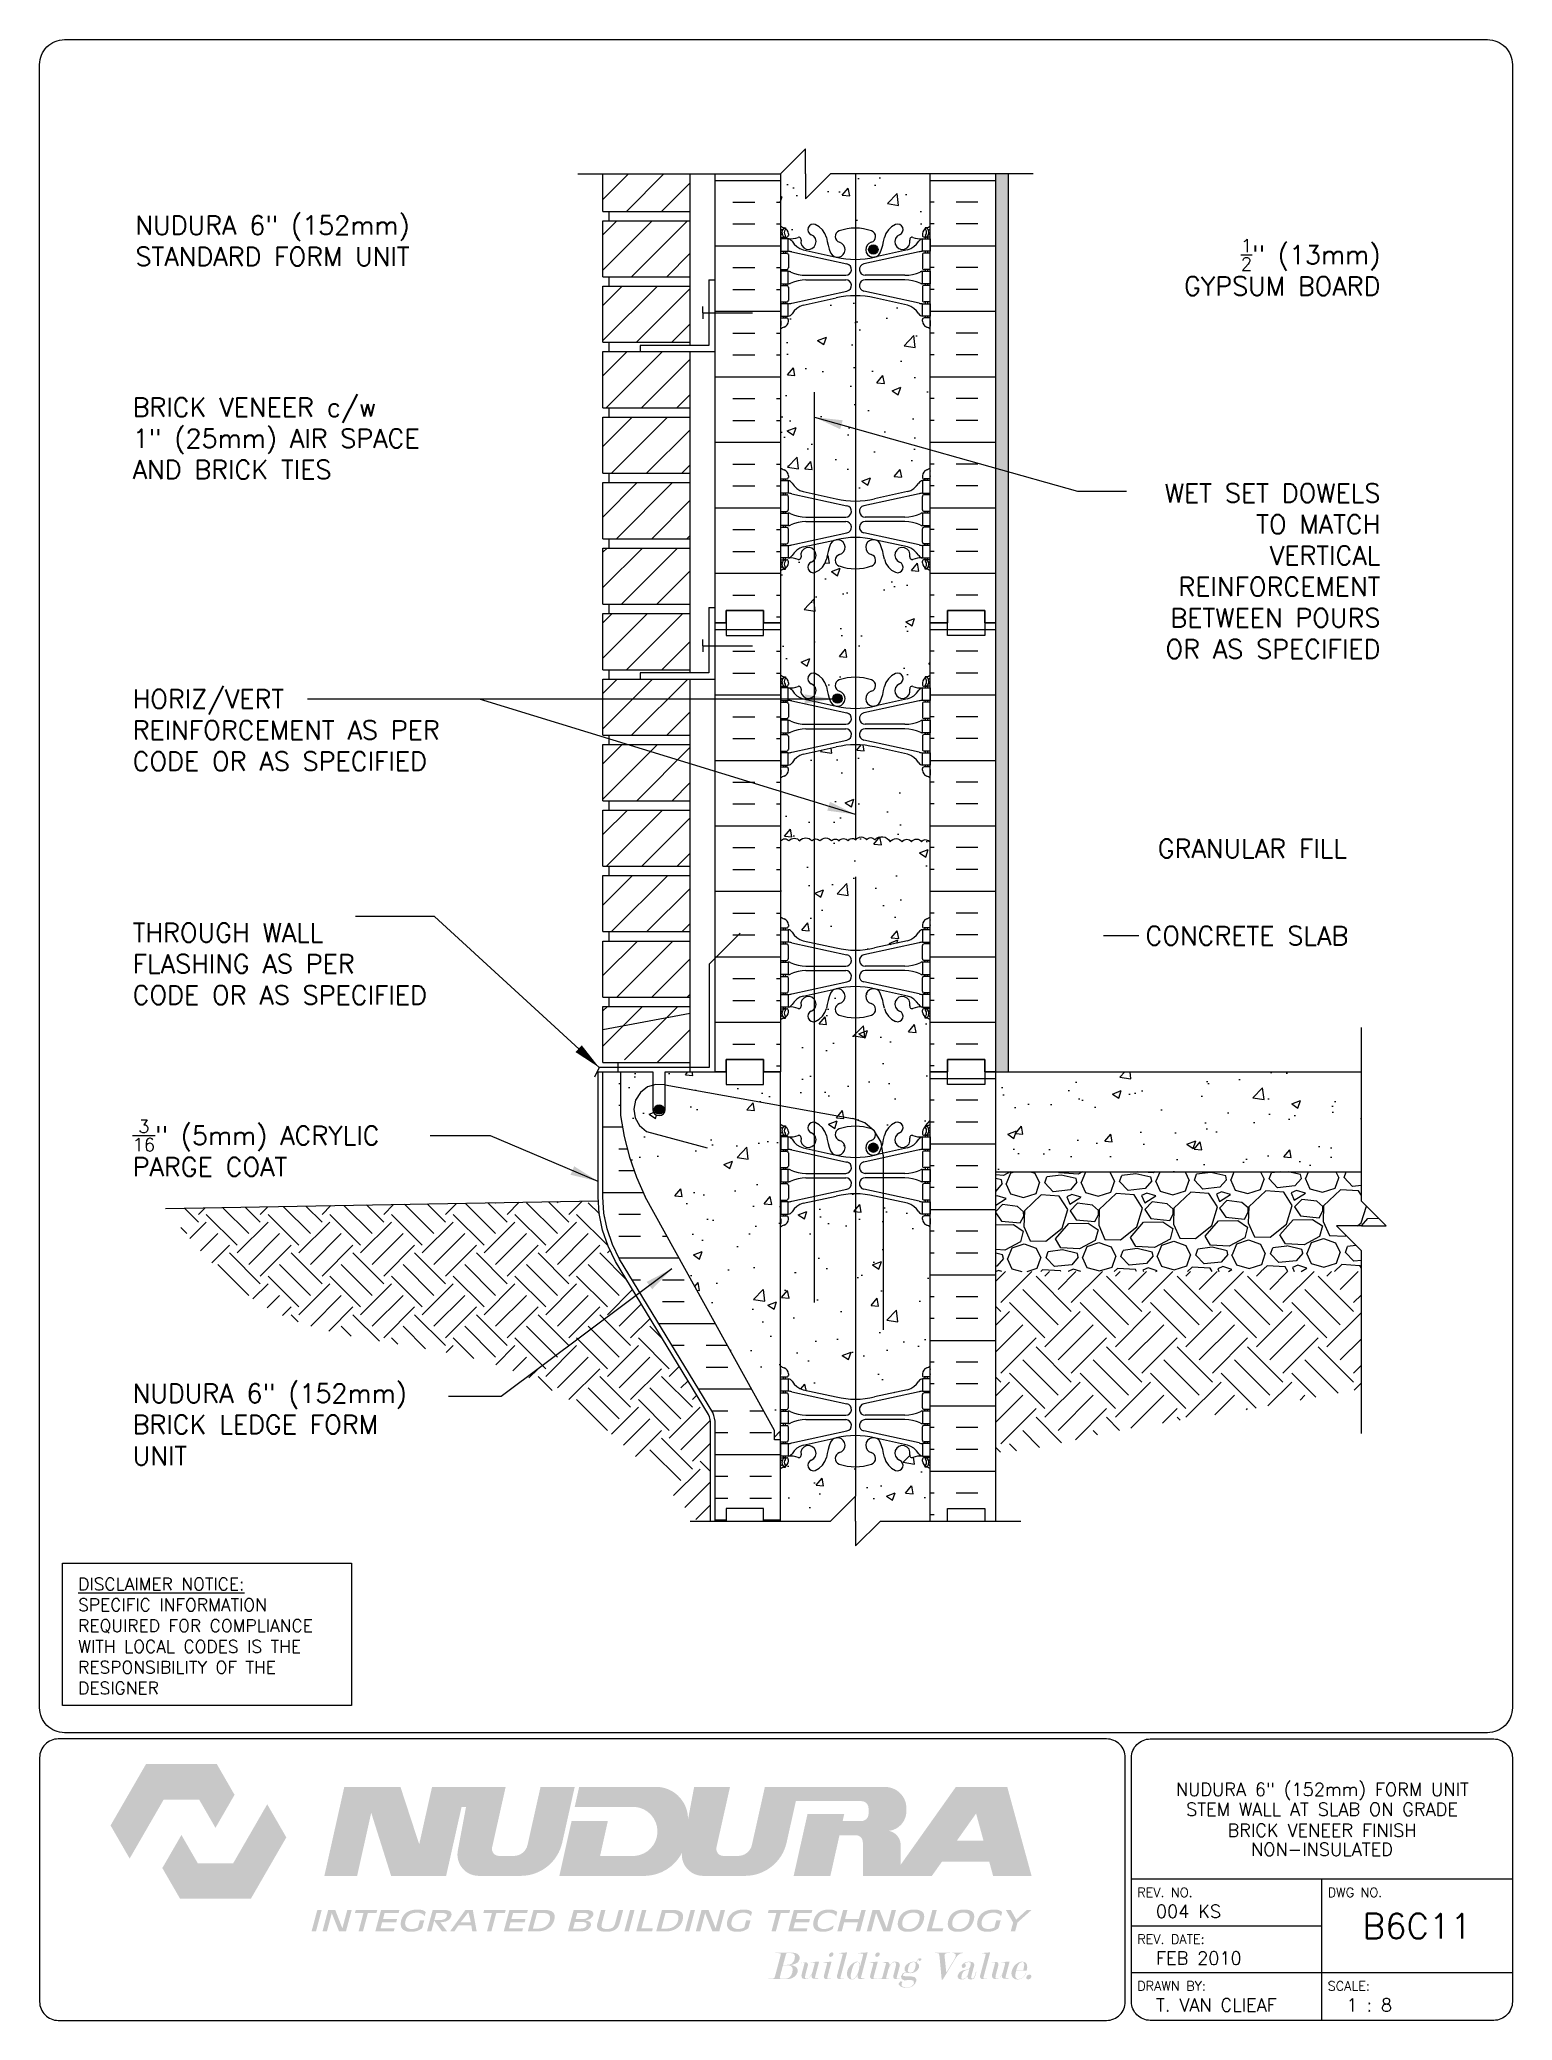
# Paper-space layout 'B6C11' of a CAD drawing. Header units: inches. Extents: x 0.42 to 7.8, y 0.49 to 10.41.
# The model-space entities are those that its viewports show. They can reach past a viewport. Long polylines and large blocks are cut down to what shows.
import ezdxf
from ezdxf.enums import TextEntityAlignment as Align

# ---------------------------------------------------------------- set-up
doc = ezdxf.new("R2010")
doc.units = ezdxf.units.IN
doc.header["$MEASUREMENT"] = 0
for name, pattern in [('DASHED2', [0.375, 0.25, -0.125]), ('DASHEDX2', [1.5, 1, -0.5]), ('HIDDEN2', [0.1875, 0.125, -0.0625])]:
    doc.linetypes.add(name, pattern=pattern)
for name, color, linetype in [('CUT PLANE', 9, 'Continuous'), ('HATCH', 12, 'Continuous'), ('Hidden2', 12, 'HIDDEN2'), ('line25', 2, 'Continuous'), ('LINE3', 3, 'Continuous'), ('LINE50', 5, 'Continuous'), ('LINE9', 9, 'Continuous'), ('LOGO', 7, 'Continuous'), ('TBK_LINE65', 3, 'Continuous'), ('TBK_TEXT', 4, 'Continuous'), ('TEXT', 4, 'Continuous'), ('Web_Edge', 9, 'Continuous')]:
    doc.layers.add(name, color=color, linetype=linetype)
doc.styles.add('DIM', font='romans.shx', dxfattribs={"width": 0.7})
doc.styles.add('ROMANS', font='romans.shx', dxfattribs={"height": 1.125})
doc.dimstyles.new('ext_12', dxfattribs={"dimscale": 12, "dimtxt": 0.09375, "dimasz": 0.09375, "dimexe": 0.09375, "dimexo": 0.0625, "dimgap": 0.0625, "dimtad": 1, "dimdec": 1, "dimzin": 3, "dimdsep": 46, "dimlunit": 4, "dimtxsty": 'DIM', "dimcen": 0.09, "dimdle": 0.09375, "dimclrt": 4, "dimadec": 0, "dimazin": 0, "dimtfac": 1, "dimtdec": 1, "dimtmove": 2, "dimatfit": 3, "dimfxl": 1, "dimfrac": 2, "dimtolj": 1, "dimtzin": 0, "dimarcsym": 0})

psp = doc.layouts.new('B6C11')

# ---------------------------------------------------------------- texts
at = {"layer": 'TBK_TEXT', "color": 7, "style": 'ROMANS'}
for s, p in [('REV. NO.', (5.9215, 1.107)), ('DWG NO.', (6.876, 1.107)), ('REV. DATE:', (5.9215, 0.8726)), ('DRAWN BY: ', (5.9215, 0.6382)), ('SCALE:', (6.876, 0.6382))]:
    psp.add_text(s, height=0.04688, dxfattribs=at).set_placement(p)
at = {"layer": 'TEXT', "insert": (0.6134, 2.7065), "char_height": 0.0625, "width": 1.41371, "attachment_point": 1, "style": 'ROMANS'}
psp.add_mtext('{\\Fromans.shx|c1;\\LDISCLAIMER NOTICE:\\l\\PSPECIFIC INFORMATION REQUIRED FOR COMPLIANCE WITH LOCAL CODES IS THE RESPONSIBILITY OF THE DESIGNER}', dxfattribs=at)

msp = doc.modelspace()

# ---------------------------------------------------------------- texts
at = {"layer": 'TEXT', "style": 'ROMANS'}
for s, p in [(' GRANULAR FILL', (-18.978, 46.842)), (' CONCRETE SLAB', (-19.471, 43.344))]:
    msp.add_text(s, height=0.75, dxfattribs=at).set_placement(p, align=Align.MIDDLE_LEFT)
at = {"layer": 'TEXT', "char_height": 0.75, "attachment_point": 4, "style": 'ROMANS'}
for s, insert, width in [('NUDURA 6" (152mm) STANDARD FORM UNIT', (-59.452, 71.198), 14.92951), ('BRICK VENEER c/w \\P1" (25mm) AIR SPACE\\PAND BRICK TIES', (-59.565, 63.28), 17.20614), ('THROUGH WALL FLASHING AS PER CODE OR AS SPECIFIED', (-59.565, 42.217), 13.06096), ('\\A1;{\\H0.7x;\\S3/16;}" (5mm) ACRYLIC PARGE COAT ', (-59.565, 34.836), 13.06096), ('NUDURA 6" (152mm) BRICK LEDGE FORM UNIT', (-59.565, 23.75), 13.06096)]:
    msp.add_mtext(s, dxfattribs=dict(at, insert=insert, width=width))
at = {"layer": 'TEXT', "linetype": 'DASHEDX2', "char_height": 0.75, "style": 'ROMANS'}
for s, insert, width, attachment_point in [('\\A1; {\\H0.7x;\\S1/2;}" (13mm) GYPSUM BOARD', (-9.537, 70.141), 10.16974, 6), ('\\A1;WET SET DOWELS TO MATCH VERTICAL REINFORCEMENT BETWEEN POURS OR AS SPECIFIED', (-9.537, 57.964), 10.16974, 6), ('HORIZ/VERT REINFORCEMENT AS PER CODE OR AS SPECIFIED', (-59.565, 51.587), 15.3273, 4)]:
    msp.add_mtext(s, dxfattribs=dict(at, insert=insert, width=width, attachment_point=attachment_point))

# ---------------------------------------------------------------- blocks, each defined once
blk = doc.blocks.new('TITLEBLOCK-Tag')
at = {"style": 'ROMANS'}
for tag, height, p in [('TITLE_LINE_1', 0.0625, (0.927, -0.1328)), ('TITLE_LINE_2', 0.0625, (0.9294, -0.2258)), ('CENTRE-LINE-3', 0.0625, (0.927, -0.3246)), ('TITLE_LINE_4', 0.0625, (0.927, -0.4299)), ('TITLE_LINE_5', 0.0625, (0.927, -0.526)), ('DWG', 0.125, (1.4043, -0.9102))]:
    blk.add_attdef(tag, text='', height=height, dxfattribs=at).set_placement(p, align=Align.MIDDLE_CENTER)
for tag, p in [('LATEST_REVISION', (0.0954, -0.8366)), ('REVISION_DATE', (0.0954, -1.071)), ('DRAWN_BY', (0.0954, -1.3053)), ('SCALE', (1.0499, -1.3053))]:
    blk.add_attdef(tag, text='', height=0.0469, dxfattribs=at).set_placement(p, align=Align.MIDDLE_LEFT)

# ---------------------------------------------------------------- hatches: boundary and pattern name
h = msp.add_hatch()
h.set_pattern_fill('AR-CONC', color=12, scale=0.5, style=0)
h.paths.add_polyline_path([(-24.959, 37.882), (-24.959, 33.882), (-10.299, 33.882), (-10.299, 37.882)])
at = {"layer": 'HATCH'}
h = msp.add_hatch(dxfattribs=at)
h.set_pattern_fill('AR-CONC', color=256, scale=0.5)
h.paths.add_polyline_path([(-32.227, 57.902, -0.922413), (-32.356, 58.321, 0.135935), (-32.227, 58.42), (-32.227, 58.789, 0.810423), (-32.766, 58.534, -0.601435), (-32.886, 58.429, 0.10046), (-33.279, 58.486), (-33.384, 58.486), (-33.384, 58.416), (-33.337, 58.416, -0.414214), (-33.274, 58.354), (-33.274, 58.286, -0.249069), (-33.384, 58.079), (-33.384, 58.037), (-33.474, 58.037, 0.064398), (-33.584, 57.971), (-33.584, 55.882), (-33.584, 53.793, 0.064398), (-33.474, 53.727), (-33.384, 53.727), (-33.384, 53.686, -0.249069), (-33.274, 53.479), (-33.274, 53.411, -0.414214), (-33.337, 53.349), (-33.384, 53.349), (-33.384, 53.279), (-33.279, 53.279, 0.10046), (-32.886, 53.336, -0.601435), (-32.766, 53.231, 0.810423), (-32.227, 52.976), (-32.227, 53.345, 0.135935), (-32.356, 53.444, -0.922413), (-32.227, 53.863)])
h.paths.add_polyline_path([(-30.584, 58.057, -0.082755), (-31.233, 58.165, -0.735593), (-31.22, 58.623, 1.553132), (-31.578, 59.047, 0.053157), (-31.744, 58.433, -0.24438), (-32.193, 57.912, -0.040359), (-32.227, 57.902), (-32.227, 53.863, -0.040359), (-32.193, 53.852, -0.24438), (-31.744, 53.331, 0.053157), (-31.578, 52.717, 1.553132), (-31.22, 53.142, -0.735593), (-31.233, 53.6, -0.082755), (-30.584, 53.708)])
h.paths.add_polyline_path([(-31.115, 52.848, -1), (-31.49, 52.848, -1)], flags=16)
h.paths.add_polyline_path([(-27.584, 55.882), (-27.584, 57.971, 0.064398), (-27.694, 58.037), (-27.784, 58.037), (-27.784, 58.079, -0.249069), (-27.894, 58.286), (-27.894, 58.354, -0.414214), (-27.832, 58.416), (-27.784, 58.416), (-27.784, 58.486), (-27.889, 58.486, 0.10046), (-28.283, 58.429, -0.601435), (-28.403, 58.534, 2.182095), (-28.813, 58.321, -1), (-28.976, 57.912, -0.24438), (-29.425, 58.433, 0.053157), (-29.59, 59.047, 1.553132), (-29.949, 58.623, -0.735593), (-29.936, 58.165, -0.082755), (-30.584, 58.057), (-30.584, 53.708, -0.082755), (-29.936, 53.6, -0.735593), (-29.949, 53.142, 1.553132), (-29.59, 52.717, 0.053157), (-29.425, 53.331, -0.24438), (-28.976, 53.852, -1), (-28.813, 53.444, 2.182095), (-28.403, 53.231, -0.601435), (-28.283, 53.336, 0.10046), (-27.889, 53.279), (-27.784, 53.279), (-27.784, 53.349), (-27.832, 53.349, -0.414214), (-27.894, 53.411), (-27.894, 53.479, -0.249069), (-27.784, 53.686), (-27.784, 53.727), (-27.694, 53.727, 0.064398), (-27.584, 53.793)])
h.paths.add_polyline_path([(-27.584, 39.971, 0.064398), (-27.694, 40.037), (-27.784, 40.037), (-27.784, 40.079, -0.249069), (-27.894, 40.286), (-27.894, 40.354, -0.414214), (-27.832, 40.416), (-27.784, 40.416), (-27.784, 40.486), (-27.889, 40.486, 0.10046), (-28.283, 40.429, -0.601435), (-28.403, 40.534, 2.182095), (-28.813, 40.321, -1), (-28.976, 39.912, -0.24438), (-29.425, 40.433, 0.053157), (-29.59, 41.047, 1.553132), (-29.949, 40.623, -0.735593), (-29.936, 40.165, -0.082755), (-30.584, 40.057), (-30.584, 35.998, -0.147803), (-29.845, 35.543, -0.038256), (-29.821, 35.516, -0.111062), (-29.516, 34.932, 0.034193), (-29.425, 35.331, -0.24438), (-28.976, 35.852, -1), (-28.813, 35.444, 2.182095), (-28.403, 35.231, -0.601435), (-28.283, 35.336, 0.10046), (-27.889, 35.279), (-27.784, 35.279), (-27.784, 35.349), (-27.832, 35.349, -0.414214), (-27.894, 35.411), (-27.894, 35.479, -0.249069), (-27.784, 35.686), (-27.784, 35.727), (-27.694, 35.727, 0.064398), (-27.584, 35.793), (-27.584, 37.882)])
h.paths.add_polyline_path([(-30.584, 40.057, -0.082755), (-31.233, 40.165, -0.735593), (-31.22, 40.623, 1.553132), (-31.578, 41.047, 0.053157), (-31.744, 40.433, -0.24438), (-32.193, 39.912, -0.040359), (-32.227, 39.902), (-32.227, 36.296), (-30.71, 36.025, -0.02145), (-30.584, 35.998)])
h.paths.add_polyline_path([(-32.227, 39.902, -0.922413), (-32.356, 40.321, 0.135935), (-32.227, 40.42), (-32.227, 40.789, 0.810423), (-32.766, 40.534, -0.601435), (-32.886, 40.429, 0.10046), (-33.279, 40.486), (-33.384, 40.486), (-33.384, 40.416), (-33.337, 40.416, -0.414214), (-33.274, 40.354), (-33.274, 40.286, -0.249069), (-33.384, 40.079), (-33.384, 40.037), (-33.474, 40.037, 0.064398), (-33.584, 39.971), (-33.584, 37.882), (-33.584, 36.538), (-32.227, 36.296)])
h.paths.add_polyline_path([(-32.227, 35.863), (-32.227, 36.296), (-33.584, 36.538), (-33.584, 35.793, 0.064398), (-33.474, 35.727), (-33.384, 35.727), (-33.384, 35.686, -0.249069), (-33.274, 35.479), (-33.274, 35.411, -0.414214), (-33.337, 35.349), (-33.384, 35.349), (-33.384, 35.279), (-33.279, 35.279, 0.10046), (-32.886, 35.336, -0.601435), (-32.766, 35.231, 0.810423), (-32.227, 34.976), (-32.227, 35.345, 0.135935), (-32.356, 35.444, -0.922413)])
h.paths.add_polyline_path([(-30.584, 35.708), (-30.584, 35.998, 0.02145), (-30.71, 36.025), (-32.227, 36.296), (-32.227, 35.863, -0.040359), (-32.193, 35.852, -0.24438), (-31.744, 35.331, 0.053157), (-31.578, 34.717, 1.553132), (-31.22, 35.142, -0.735593), (-31.233, 35.6, -0.082755)])
h.paths.add_polyline_path([(-30.584, 32.999, 0.057795), (-31.353, 32.91), (-32.674, 32.62, 0.196323), (-33.124, 32.273, -0.188973), (-33.279, 32.179), (-33.384, 32.179), (-33.384, 32.109), (-33.337, 32.109, -0.414214), (-33.274, 32.046), (-33.274, 31.979, -0.317837), (-33.441, 31.743, 0.082415), (-33.584, 31.664), (-33.584, 26.101, 0.082415), (-33.441, 26.022, -0.317837), (-33.274, 25.786), (-33.274, 25.719, -0.414214), (-33.337, 25.656), (-33.384, 25.656), (-33.384, 25.586), (-33.279, 25.586, -0.188973), (-33.124, 25.491, 0.196323), (-32.674, 25.145), (-31.353, 24.855, 0.057795), (-30.584, 24.766)])
h.paths.add_polyline_path([(-27.584, 31.664, 0.082415), (-27.728, 31.743, -0.317837), (-27.894, 31.979), (-27.894, 32.046, -0.414214), (-27.832, 32.109), (-27.784, 32.109), (-27.784, 32.179), (-27.889, 32.179, -0.188973), (-28.045, 32.273, 0.196323), (-28.494, 32.62), (-29.816, 32.91, 0.057795), (-30.584, 32.999), (-30.584, 24.766, 0.057795), (-29.816, 24.855), (-28.494, 25.145, 0.196323), (-28.045, 25.491, -0.188973), (-27.889, 25.586), (-27.784, 25.586), (-27.784, 25.656), (-27.832, 25.656, -0.414214), (-27.894, 25.719), (-27.894, 25.786, -0.317837), (-27.728, 26.022, 0.082415), (-27.584, 26.101)])
h.paths.add_polyline_path([(-30.584, 22.057, -0.082755), (-31.233, 22.165, -0.735593), (-31.22, 22.623, 1.553132), (-31.578, 23.047, 0.053157), (-31.744, 22.433, -0.24438), (-32.193, 21.912, -1), (-32.356, 22.321, 2.182095), (-32.766, 22.534, -0.601435), (-32.886, 22.429, 0.10046), (-33.279, 22.486), (-33.384, 22.486), (-33.384, 22.416), (-33.337, 22.416, -0.414214), (-33.274, 22.354), (-33.274, 22.286, -0.249069), (-33.384, 22.079), (-33.384, 22.037), (-33.474, 22.037, 0.064398), (-33.584, 21.971), (-33.584, 19.882), (-31.584, 19.882), (-30.584, 20.882)])
h.paths.add_polyline_path([(-27.584, 21.971, 0.064398), (-27.694, 22.037), (-27.784, 22.037), (-27.784, 22.079, -0.249069), (-27.894, 22.286), (-27.894, 22.354, -0.414214), (-27.832, 22.416), (-27.784, 22.416), (-27.784, 22.486), (-27.889, 22.486, 0.10046), (-28.283, 22.429, -0.601435), (-28.403, 22.534, 2.182095), (-28.813, 22.321, -1), (-28.976, 21.912, -0.24438), (-29.425, 22.433, 0.053157), (-29.59, 23.047, 1.553132), (-29.949, 22.623, -0.735593), (-29.936, 22.165, -0.082755), (-30.584, 22.057), (-30.584, 20.882), (-30.584, 19.882), (-30.584, 18.882), (-29.584, 19.882), (-27.584, 19.882)])
h.paths.add_polyline_path([(-30.584, 50.999, 0.057795), (-31.353, 50.91), (-32.227, 50.718), (-32.227, 47.219, -0.321435), (-32.011, 47.143, -0.520567), (-31.54, 47.143, -0.520567), (-31.242, 47.143, -0.520567), (-30.874, 47.143, -0.483871), (-30.584, 47.205)])
h.paths.add_polyline_path([(-30.584, 68.999, 0.057795), (-31.353, 68.91), (-32.674, 68.62, 0.196323), (-33.124, 68.273, -0.188973), (-33.279, 68.179), (-33.384, 68.179), (-33.384, 68.109), (-33.337, 68.109, -0.414214), (-33.274, 68.046), (-33.274, 67.979, -0.317837), (-33.441, 67.743, 0.082415), (-33.584, 67.664), (-33.584, 62.101, 0.082415), (-33.441, 62.022, -0.317837), (-33.274, 61.786), (-33.274, 61.719, -0.414214), (-33.337, 61.656), (-33.384, 61.656), (-33.384, 61.586), (-33.279, 61.586, -0.188973), (-33.124, 61.491, 0.196323), (-32.674, 61.145), (-31.353, 60.855, 0.057795), (-30.584, 60.766)])
h.paths.add_polyline_path([(-27.584, 67.664, 0.082415), (-27.728, 67.743, -0.317837), (-27.894, 67.979), (-27.894, 68.046, -0.414214), (-27.832, 68.109), (-27.784, 68.109), (-27.784, 68.179), (-27.889, 68.179, -0.188973), (-28.045, 68.273, 0.196323), (-28.494, 68.62), (-29.816, 68.91, 0.057795), (-30.584, 68.999), (-30.584, 60.766, 0.057795), (-29.816, 60.855), (-28.494, 61.145, 0.196323), (-28.045, 61.491, -0.188973), (-27.889, 61.586), (-27.784, 61.586), (-27.784, 61.656), (-27.832, 61.656, -0.414214), (-27.894, 61.719), (-27.894, 61.786, -0.317837), (-27.728, 62.022, 0.082415), (-27.584, 62.101)])
h.paths.add_polyline_path([(-30.584, 73.882), (-31.584, 73.882), (-32.584, 72.882), (-32.584, 73.882), (-32.584, 74.882), (-33.584, 73.882), (-33.584, 71.793, 0.064398), (-33.474, 71.727), (-33.384, 71.727), (-33.384, 71.686, -0.249069), (-33.274, 71.479), (-33.274, 71.411, -0.414214), (-33.337, 71.349), (-33.384, 71.349), (-33.384, 71.279), (-33.279, 71.279, 0.10046), (-32.886, 71.336, -0.601435), (-32.766, 71.231, 2.182095), (-32.356, 71.444, -1), (-32.193, 71.852, -0.24438), (-31.744, 71.331, 0.053157), (-31.578, 70.717, 1.553132), (-31.22, 71.142, -0.735593), (-31.233, 71.6, -0.082755), (-30.584, 71.708)])
h.paths.add_polyline_path([(-27.584, 73.882), (-30.584, 73.882), (-30.584, 71.708, -0.082755), (-29.936, 71.6, -0.735593), (-29.949, 71.142, 1.553132), (-29.59, 70.717, 0.053157), (-29.425, 71.331, -0.24438), (-28.976, 71.852, -1), (-28.813, 71.444, 2.182095), (-28.403, 71.231, -0.601435), (-28.283, 71.336, 0.10046), (-27.889, 71.279), (-27.784, 71.279), (-27.784, 71.349), (-27.832, 71.349, -0.414214), (-27.894, 71.411), (-27.894, 71.479, -0.249069), (-27.784, 71.686), (-27.784, 71.727), (-27.694, 71.727, 0.064398), (-27.584, 71.793)])
h.paths.add_polyline_path([(-29.678, 70.848, -1), (-30.053, 70.848, -1)], flags=16)
h = msp.add_hatch(dxfattribs=at)
h.set_pattern_fill('ANSI31', color=256, scale=8, style=0)
h.set_pattern_definition([(45, (-151.2314, -116.8621), (-0.707107, 0.707107), [])])
h.paths.add_polyline_path([(-37.209, 73.882), (-40.709, 73.882), (-40.709, 72.382), (-37.209, 72.382)])
h.paths.add_polyline_path([(-37.209, 72.007), (-40.709, 72.007), (-40.709, 70.97), (-37.765, 70.97), (-37.209, 70.97)])
h.paths.add_polyline_path([(-37.209, 70.97), (-37.765, 70.97), (-40.709, 70.97), (-40.709, 69.757), (-37.209, 69.757)])
h.paths.add_polyline_path([(-37.209, 69.382), (-40.709, 69.382), (-40.709, 67.132), (-37.209, 67.132)])
h.paths.add_polyline_path([(-37.209, 66.757), (-40.709, 66.757), (-40.709, 64.507), (-37.209, 64.507)])
h.paths.add_polyline_path([(-37.209, 64.132), (-40.709, 64.132), (-40.709, 61.882), (-37.209, 61.882)])
h.paths.add_polyline_path([(-37.209, 61.507), (-40.709, 61.507), (-40.709, 59.257), (-37.209, 59.257)])
h.paths.add_polyline_path([(-37.209, 58.882), (-40.709, 58.882), (-40.709, 56.632), (-37.209, 56.632), (-37.209, 57.507), (-37.211, 57.507), (-37.209, 57.632), (-37.214, 57.757), (-37.209, 57.757)])
h.paths.add_polyline_path([(-37.209, 56.257), (-40.709, 56.257), (-40.709, 54.007), (-37.209, 54.007)])
h.paths.add_polyline_path([(-37.209, 53.632), (-40.709, 53.632), (-40.709, 51.382), (-37.209, 51.382)])
h.paths.add_polyline_path([(-37.209, 51.007), (-40.709, 51.007), (-40.709, 49.587), (-37.765, 49.587), (-37.209, 49.587)])
h.paths.add_polyline_path([(-37.209, 49.587), (-37.765, 49.587), (-40.709, 49.587), (-40.709, 48.757), (-37.209, 48.757)])
h.paths.add_polyline_path([(-37.209, 48.382), (-39.209, 48.382), (-40.709, 48.382), (-40.709, 46.132), (-37.209, 46.132)])
h.paths.add_polyline_path([(-37.209, 45.757), (-40.709, 45.757), (-40.709, 43.507), (-37.209, 43.507)])
h.paths.add_polyline_path([(-37.209, 43.132), (-40.709, 43.132), (-40.709, 40.882), (-37.209, 40.882)])
h.paths.add_polyline_path([(-37.209, 40.507), (-40.709, 40.507), (-40.709, 38.882), (-40.263, 38.621), (-39.651, 38.257), (-37.209, 38.257)])
h = msp.add_hatch(dxfattribs=at)
h.set_pattern_fill('INSUL', color=256, scale=7, style=0)
h.set_pattern_definition([(0, (-2959.746, -341.1271), (0, 2.625), []), (0, (-2959.746, -340.2521), (0, 2.625), [0.875, -0.875]), (0, (-2959.746, -339.3771), (0, 2.625), [0.875, -0.875])])
h.paths.add_polyline_path([(-36.209, 55.882), (-35.772, 55.882), (-35.772, 56.382), (-34.272, 56.382), (-34.272, 55.882), (-33.584, 55.882), (-33.584, 73.882), (-34.272, 73.882), (-34.272, 74.382), (-35.772, 74.382), (-35.772, 73.882), (-36.209, 73.882)])
h = msp.add_hatch(dxfattribs=at)
h.set_pattern_fill('INSUL', color=256, scale=7, style=0)
h.set_pattern_definition([(180, (2898.5772, -341.1271), (0, 2.625), []), (180, (2898.5772, -340.2521), (0, 2.625), [0.875, -0.875]), (180, (2898.5772, -339.3771), (0, 2.625), [0.875, -0.875])])
h.paths.add_polyline_path([(-24.959, 55.882), (-25.397, 55.882), (-25.397, 56.382), (-26.897, 56.382), (-26.897, 55.882), (-27.584, 55.882), (-27.584, 73.882), (-26.897, 73.882), (-26.897, 74.382), (-25.397, 74.382), (-25.397, 73.882), (-24.959, 73.882)])
h = msp.add_hatch(dxfattribs=at)
h.set_pattern_fill('AR-SAND', color=256, scale=0.25, style=0)
h.paths.add_polyline_path([(-24.459, 73.882), (-24.959, 73.882), (-24.959, 55.882), (-24.959, 37.882), (-24.459, 37.882)])
h = msp.add_hatch(dxfattribs=at)
h.set_pattern_fill('INSUL', color=256, scale=7, style=0)
h.set_pattern_definition([(0, (-2959.746, -359.1271), (0, 2.625), []), (0, (-2959.746, -358.2521), (0, 2.625), [0.875, -0.875]), (0, (-2959.746, -357.3771), (0, 2.625), [0.875, -0.875])])
h.paths.add_polyline_path([(-36.209, 37.882), (-35.772, 37.882), (-35.772, 38.382), (-34.272, 38.382), (-34.272, 37.882), (-33.584, 37.882), (-33.584, 55.882), (-34.272, 55.882), (-34.272, 56.382), (-35.772, 56.382), (-35.772, 55.882), (-36.209, 55.882)])
h = msp.add_hatch(dxfattribs=at)
h.set_pattern_fill('INSUL', color=256, scale=7, style=0)
h.set_pattern_definition([(180, (2898.5772, -359.1271), (0, 2.625), []), (180, (2898.5772, -358.2521), (0, 2.625), [0.875, -0.875]), (180, (2898.5772, -357.3771), (0, 2.625), [0.875, -0.875])])
h.paths.add_polyline_path([(-24.959, 37.882), (-25.397, 37.882), (-25.397, 38.382), (-26.897, 38.382), (-26.897, 37.882), (-27.584, 37.882), (-27.584, 55.882), (-26.897, 55.882), (-26.897, 56.382), (-25.397, 56.382), (-25.397, 55.882), (-24.959, 55.882)])
h = msp.add_hatch(dxfattribs=at)
h.set_pattern_fill('AR-CONC', color=256, scale=0.5)
h.paths.add_polyline_path([(-27.584, 49.664, 0.082415), (-27.728, 49.743, -0.317837), (-27.894, 49.979), (-27.894, 50.046, -0.414214), (-27.832, 50.109), (-27.784, 50.109), (-27.784, 50.179), (-27.889, 50.179, -0.188973), (-28.045, 50.273, 0.196323), (-28.494, 50.62), (-29.816, 50.91, 0.057795), (-30.584, 50.999), (-30.584, 47.205, -0.029312), (-30.568, 47.19, -0.520567), (-30.137, 47.19, -0.520567), (-29.808, 47.19, -0.520567), (-29.193, 47.112, -0.520567), (-28.715, 47.112, -0.520567), (-28.33, 47.112, -0.520567), (-27.93, 47.112, -0.520567), (-27.64, 47.127, -0.311242), (-27.584, 47.148)])
h = msp.add_hatch(dxfattribs=at)
h.set_pattern_fill('AR-CONC', color=256, scale=0.5)
h.paths.add_polyline_path([(-32.227, 50.718), (-32.674, 50.62, 0.196323), (-33.124, 50.273, -0.188973), (-33.279, 50.179), (-33.384, 50.179), (-33.384, 50.109), (-33.337, 50.109, -0.414214), (-33.274, 50.046), (-33.274, 49.979, -0.317837), (-33.441, 49.743, 0.082415), (-33.584, 49.664), (-33.584, 47.146, -0.514292), (-33.25, 47.143, -0.520567), (-32.818, 47.143, -0.520567), (-32.332, 47.143, -0.170588), (-32.227, 47.219)])
h.paths.add_polyline_path([(-32.227, 47.219, 0.170588), (-32.332, 47.143, 0.520567), (-32.818, 47.143, 0.520567), (-33.25, 47.143, 0.514292), (-33.584, 47.146), (-33.584, 44.101, 0.082415), (-33.441, 44.022, -0.317837), (-33.274, 43.786), (-33.274, 43.719, -0.414214), (-33.337, 43.656), (-33.384, 43.656), (-33.384, 43.586), (-33.279, 43.586, -0.188973), (-33.124, 43.491, 0.196323), (-32.674, 43.145), (-32.227, 43.047)])
h.paths.add_polyline_path([(-27.584, 47.148, 0.311242), (-27.64, 47.127, 0.520567), (-27.93, 47.112, 0.520567), (-28.33, 47.112, 0.520567), (-28.715, 47.112, 0.520567), (-29.193, 47.112, 0.520567), (-29.808, 47.19, 0.520567), (-30.137, 47.19, 0.520567), (-30.568, 47.19, 0.520567), (-30.874, 47.143, 0.520567), (-31.242, 47.143, 0.520567), (-31.54, 47.143, 0.520567), (-32.011, 47.143, 0.321435), (-32.227, 47.219), (-32.227, 43.047), (-31.353, 42.855, 0.057795), (-30.584, 42.766, 0.057795), (-29.816, 42.855), (-28.494, 43.145, 0.196323), (-28.045, 43.491, -0.188973), (-27.889, 43.586), (-27.784, 43.586), (-27.784, 43.656), (-27.832, 43.656, -0.414214), (-27.894, 43.719), (-27.894, 43.786, -0.317837), (-27.728, 44.022, 0.082415), (-27.584, 44.101)])
h = msp.add_hatch(dxfattribs=at)
h.set_pattern_fill('INSUL', color=256, scale=7, style=0)
h.set_pattern_definition([(180, (2898.5772, -377.1271), (0, 2.625), []), (180, (2898.5772, -376.2521), (0, 2.625), [0.875, -0.875]), (180, (2898.5772, -375.3771), (0, 2.625), [0.875, -0.875])])
h.paths.add_polyline_path([(-24.959, 19.882), (-25.397, 19.882), (-25.397, 20.382), (-26.897, 20.382), (-26.897, 19.882), (-27.584, 19.882), (-27.584, 37.882), (-26.897, 37.882), (-26.897, 38.382), (-25.397, 38.382), (-25.397, 37.882), (-24.959, 37.882)])
h = msp.add_hatch(dxfattribs=at)
h.set_pattern_fill('INSUL', color=256, scale=7, style=0)
h.set_pattern_definition([(0, (-3036.0752, -402.7), (0, 2.625), []), (0, (-3036.0752, -401.825), (0, 2.625), [0.875, -0.875]), (0, (-3036.0752, -400.95), (0, 2.625), [0.875, -0.875])])
h.paths.add_polyline_path([(-39.009, 32.882, -0.079579), (-40.009, 36.132), (-40.009, 37.882), (-40.709, 37.882), (-40.709, 32.882, 0.131652), (-40.04, 30.382), (-36.302, 24.232, -0.10438), (-36.209, 23.757), (-36.209, 19.882), (-35.772, 19.882), (-35.772, 20.382), (-34.272, 20.382), (-34.272, 19.882), (-33.584, 19.882), (-33.584, 23.132), (-33.834, 23.132), (-33.834, 23.507)])
h = msp.add_hatch(dxfattribs=at)
h.set_pattern_fill('AR-CONC', color=256, scale=0.5, style=0)
h.paths.add_polyline_path([(-33.584, 37.882), (-34.272, 37.882), (-34.272, 37.382), (-35.772, 37.382), (-35.772, 37.882), (-36.209, 37.882), (-37.128, 37.882), (-37.1, 37.745), (-37.4, 37.766), (-37.306, 37.882), (-38.209, 37.882), (-38.209, 36.382, -1), (-38.709, 36.382), (-38.709, 37.882), (-40.009, 37.882), (-40.009, 36.132, 0.079579), (-39.009, 32.882), (-33.834, 23.507), (-33.834, 23.132), (-33.584, 23.132)])
h = msp.add_hatch(dxfattribs=at)
h.set_pattern_fill('EARTH', color=256, scale=7, angle=45, style=0)
edge = h.paths.add_edge_path()
edge.add_line((-40.894, 32.713), (-58.244, 32.41))
edge.add_spline(control_points=[(-58.244, 32.41), (-57.067, 30.938), (-53.678, 26.699), (-43.915, 27.443), (-39.214, 22.358), (-36.925, 19.882)], knot_values=[0, 0, 0, 0, 5.445163, 15.676074, 25.389883, 25.389883, 25.389883, 25.389883], degree=3, periodic=0)
edge.add_line((-36.925, 19.882), (-36.397, 19.882))
edge.add_line((-36.397, 19.882), (-36.397, 23.759))
edge.add_arc((-37.381, 23.777), 0.984, 358.97193, 382.1268)
edge.add_line((-36.469, 24.147), (-40.201, 30.287))
edge.add_arc((-35.709, 32.882), 5.188, 181.86902, 210.02356, ccw=False)
at = {"layer": 'LINE3'}
for points in [[(-29.678, 70.848, 1), (-30.053, 70.848, 1)], [(-31.115, 52.848, 1), (-31.49, 52.848, 1)], [(-38.272, 36.382, 1), (-38.647, 36.382, 1)], [(-29.678, 34.848, 1), (-30.053, 34.848, 1)]]:
    msp.add_hatch(color=256, dxfattribs=at).paths.add_polyline_path(points)

# ---------------------------------------------------------------- linework, layer by layer
at = {"layer": 'CUT PLANE'}
for p, q in [((-32.584, 74.882), (-33.584, 73.882)), ((-32.584, 73.882), (-32.584, 74.882)), ((-41.708, 73.882), (-33.584, 73.882)), ((-32.584, 72.882), (-31.584, 73.882)), ((-32.584, 73.882), (-32.584, 72.882)), ((-23.46, 73.882), (-31.584, 73.882))]:
    msp.add_line(p, q, dxfattribs=at)
at = {"layer": 'HATCH'}
for p, q in [((-37.4, 37.766), (-37.306, 37.882)), ((-37.4, 37.766), (-37.1, 37.745)), ((-37.1, 37.745), (-37.128, 37.882)), ((-24.646, 33.739), (-24.959, 33.758)), ((-24.733, 33.557), (-24.959, 33.61)), ((-24.701, 33.408), (-24.959, 33.11)), ((-24.701, 33.408), (-24.733, 33.557)), ((-24.383, 33.882), (-24.646, 33.739)), ((-24.551, 33.41), (-24.363, 32.994)), ((-24.521, 33.411), (-24.348, 33.834)), ((-24.348, 33.834), (-24.202, 33.882)), ((-23.561, 33.882), (-23.388, 33.821)), ((-23.388, 33.821), (-23.201, 33.434)), ((-23.343, 33.011), (-23.201, 33.434)), ((-22.991, 33.438), (-22.905, 33.679)), ((-22.655, 33.084), (-22.991, 33.438)), ((-22.336, 33.749), (-22.905, 33.679)), ((-22.397, 33.838), (-22.424, 33.882)), ((-21.647, 33.791), (-22.398, 33.838)), ((-21.734, 33.61), (-22.336, 33.749)), ((-21.701, 33.46), (-21.966, 33.155)), ((-21.701, 33.46), (-21.734, 33.609)), ((-21.479, 33.882), (-21.647, 33.791)), ((-21.551, 33.463), (-21.364, 33.046)), ((-21.521, 33.463), (-21.35, 33.882)), ((-20.415, 33.882), (-20.388, 33.873)), ((-20.388, 33.873), (-20.201, 33.486)), ((-20.344, 33.064), (-20.201, 33.486)), ((-19.991, 33.49), (-19.905, 33.731)), ((-19.655, 33.136), (-19.991, 33.49)), ((-19.336, 33.801), (-19.905, 33.731)), ((-18.734, 33.662), (-19.337, 33.801)), ((-18.647, 33.844), (-19.267, 33.882)), ((-18.701, 33.512), (-18.966, 33.208)), ((-18.701, 33.512), (-18.734, 33.662)), ((-18.576, 33.882), (-18.647, 33.843)), ((-18.552, 33.515), (-18.364, 33.098)), ((-18.522, 33.515), (-18.372, 33.882)), ((-17.368, 33.882), (-17.202, 33.538)), ((-17.344, 33.116), (-17.202, 33.539)), ((-16.992, 33.542), (-16.906, 33.784)), ((-16.656, 33.189), (-16.992, 33.543)), ((-16.337, 33.854), (-16.906, 33.784)), ((-15.735, 33.714), (-16.337, 33.854)), ((-15.702, 33.565), (-15.967, 33.26)), ((-15.702, 33.565), (-15.734, 33.714)), ((-15.552, 33.567), (-15.365, 33.151)), ((-15.522, 33.568), (-15.394, 33.882)), ((-14.345, 33.168), (-14.202, 33.591)), ((-14.343, 33.882), (-14.202, 33.591)), ((-13.992, 33.595), (-13.906, 33.836)), ((-13.656, 33.241), (-13.992, 33.595)), ((-13.529, 33.882), (-13.906, 33.836)), ((-12.735, 33.767), (-13.235, 33.882)), ((-12.702, 33.617), (-12.967, 33.312)), ((-12.702, 33.617), (-12.735, 33.766)), ((-12.553, 33.62), (-12.365, 33.203)), ((-12.522, 33.62), (-12.415, 33.882)), ((-11.345, 33.221), (-11.203, 33.643)), ((-11.318, 33.882), (-11.203, 33.643)), ((-10.993, 33.647), (-10.909, 33.882)), ((-10.656, 33.293), (-10.993, 33.647)), ((-24.902, 32.924), (-24.959, 32.898)), ((-24.959, 32.549), (-24.54, 32.81)), ((-24.686, 32.568), (-24.959, 32.285)), ((-24.54, 32.81), (-24.902, 32.924)), ((-24.084, 32.488), (-24.686, 32.568)), ((-24.363, 32.993), (-23.851, 32.852)), ((-23.851, 32.852), (-23.343, 33.011)), ((-23.132, 32.955), (-23.811, 32.313)), ((-22.411, 32.907), (-23.132, 32.955)), ((-21.966, 33.155), (-22.655, 33.083)), ((-22.072, 32.373), (-22.411, 32.908)), ((-21.903, 32.976), (-22.111, 32.883)), ((-22.111, 32.883), (-21.986, 32.585)), ((-21.986, 32.585), (-21.541, 32.863)), ((-21.686, 32.62), (-21.981, 32.315)), ((-21.54, 32.863), (-21.903, 32.976)), ((-21.085, 32.541), (-21.686, 32.62)), ((-21.364, 33.046), (-20.851, 32.905)), ((-20.851, 32.905), (-20.344, 33.064)), ((-20.133, 33.007), (-20.812, 32.365)), ((-19.412, 32.96), (-20.133, 33.007)), ((-18.966, 33.208), (-19.655, 33.136)), ((-19.072, 32.426), (-19.412, 32.96)), ((-18.903, 33.029), (-19.111, 32.935)), ((-19.111, 32.935), (-18.986, 32.637)), ((-18.986, 32.637), (-18.541, 32.915)), ((-18.687, 32.672), (-18.982, 32.367)), ((-18.541, 32.915), (-18.903, 33.029)), ((-18.085, 32.593), (-18.687, 32.673)), ((-18.364, 33.098), (-17.852, 32.957)), ((-17.841, 32.387), (-18.085, 32.593)), ((-17.852, 32.957), (-17.344, 33.116)), ((-17.133, 33.06), (-17.812, 32.418)), ((-16.412, 33.012), (-17.133, 33.06)), ((-15.967, 33.26), (-16.656, 33.188)), ((-16.073, 32.478), (-16.412, 33.012)), ((-15.904, 33.081), (-16.112, 32.987)), ((-16.112, 32.987), (-15.987, 32.69)), ((-15.987, 32.69), (-15.541, 32.967)), ((-15.687, 32.725), (-15.982, 32.42)), ((-15.541, 32.967), (-15.903, 33.081)), ((-15.086, 32.645), (-15.687, 32.725)), ((-15.365, 33.15), (-14.852, 33.009)), ((-14.842, 32.439), (-15.085, 32.645)), ((-14.852, 33.009), (-14.345, 33.168)), ((-14.134, 33.112), (-14.813, 32.47)), ((-13.413, 33.064), (-14.134, 33.112)), ((-12.967, 33.312), (-13.656, 33.24)), ((-13.073, 32.531), (-13.412, 33.065)), ((-12.904, 33.133), (-13.112, 33.04)), ((-13.112, 33.04), (-12.987, 32.742)), ((-12.987, 32.742), (-12.542, 33.02)), ((-12.688, 32.777), (-12.982, 32.472)), ((-12.542, 33.02), (-12.904, 33.134)), ((-12.086, 32.698), (-12.688, 32.777)), ((-12.365, 33.203), (-11.853, 33.062)), ((-11.842, 32.492), (-12.086, 32.697)), ((-11.852, 33.062), (-11.345, 33.221)), ((-11.134, 33.164), (-11.813, 32.522)), ((-10.413, 33.117), (-11.134, 33.164)), ((-10.299, 33.33), (-10.656, 33.293)), ((-10.299, 32.937), (-10.413, 33.117)), ((-24.959, 32.232), (-24.734, 31.907)), ((-24.959, 31.753), (-24.252, 31.765)), ((-24.734, 31.907), (-23.983, 31.83)), ((-24.252, 31.766), (-23.857, 31.502)), ((-23.84, 32.282), (-24.084, 32.488)), ((-23.983, 31.83), (-23.838, 32.103)), ((-23.838, 32.103), (-23.841, 32.282)), ((-23.811, 32.313), (-23.83, 31.683)), ((-22.562, 31.195), (-22.032, 31.804)), ((-22.299, 31.619), (-22.072, 32.373)), ((-22.032, 31.804), (-21.252, 31.818)), ((-21.981, 32.315), (-21.735, 31.959)), ((-21.735, 31.959), (-20.983, 31.882)), ((-21.252, 31.818), (-20.858, 31.555)), ((-20.841, 32.335), (-21.085, 32.54)), ((-20.983, 31.882), (-20.838, 32.155)), ((-20.838, 32.155), (-20.841, 32.335)), ((-20.812, 32.365), (-20.831, 31.735)), ((-19.562, 31.247), (-19.033, 31.856)), ((-19.299, 31.672), (-19.073, 32.426)), ((-19.033, 31.856), (-18.253, 31.87)), ((-18.982, 32.367), (-18.735, 32.012)), ((-18.735, 32.011), (-17.984, 31.935)), ((-18.253, 31.87), (-17.858, 31.607)), ((-17.984, 31.935), (-17.838, 32.207)), ((-17.839, 32.207), (-17.842, 32.387)), ((-17.812, 32.418), (-17.831, 31.787)), ((-17.831, 31.788), (-17.582, 31.222)), ((-16.563, 31.299), (-16.033, 31.909)), ((-16.3, 31.724), (-16.073, 32.478)), ((-16.033, 31.909), (-15.253, 31.922)), ((-15.982, 32.42), (-15.736, 32.064)), ((-15.736, 32.064), (-14.984, 31.987)), ((-15.253, 31.923), (-14.859, 31.659)), ((-14.984, 31.987), (-14.839, 32.26)), ((-14.839, 32.26), (-14.842, 32.44)), ((-14.813, 32.47), (-14.832, 31.84)), ((-14.832, 31.84), (-14.582, 31.274)), ((-13.951, 31.255), (-13.3, 31.776)), ((-13.563, 31.352), (-13.034, 31.961)), ((-13.3, 31.776), (-13.073, 32.53)), ((-13.034, 31.961), (-12.254, 31.975)), ((-12.982, 32.472), (-12.736, 32.116)), ((-12.736, 32.116), (-11.985, 32.039)), ((-12.254, 31.975), (-11.859, 31.712)), ((-11.985, 32.039), (-11.839, 32.312)), ((-11.839, 32.312), (-11.843, 32.492)), ((-11.813, 32.523), (-11.832, 31.892)), ((-11.832, 31.892), (-11.583, 31.327)), ((-10.45, 31.709), (-10.301, 31.829)), ((-10.301, 31.829), (-10.097, 32.507)), ((-10.299, 31.709), (-10.034, 32.013)), ((-10.034, 32.013), (-9.611, 32.021)), ((-23.97, 31.08), (-24.594, 30.739)), ((-24.296, 30.834), (-23.818, 30.993)), ((-23.857, 31.502), (-23.97, 31.08)), ((-23.831, 31.683), (-23.581, 31.117)), ((-23.818, 30.993), (-23.335, 30.821)), ((-23.58, 31.117), (-22.95, 31.098)), ((-22.95, 31.098), (-22.299, 31.619)), ((-22.345, 30.838), (-22.561, 31.195)), ((-20.97, 31.132), (-21.594, 30.791)), ((-21.296, 30.887), (-20.819, 31.045)), ((-20.858, 31.554), (-20.97, 31.132)), ((-20.831, 31.735), (-20.581, 31.17)), ((-20.819, 31.045), (-20.336, 30.873)), ((-20.581, 31.169), (-19.95, 31.15)), ((-19.95, 31.15), (-19.299, 31.672)), ((-19.345, 30.891), (-19.562, 31.247)), ((-17.971, 31.185), (-18.595, 30.844)), ((-18.296, 30.939), (-17.819, 31.097)), ((-17.858, 31.607), (-17.971, 31.185)), ((-17.819, 31.097), (-17.336, 30.926)), ((-17.581, 31.221), (-16.951, 31.202)), ((-16.951, 31.203), (-16.3, 31.724)), ((-16.346, 30.943), (-16.562, 31.299)), ((-14.971, 31.237), (-15.595, 30.896)), ((-15.47, 30.568), (-15.297, 30.991)), ((-15.297, 30.991), (-14.82, 31.15)), ((-14.858, 31.659), (-14.971, 31.237)), ((-14.82, 31.15), (-14.337, 30.978)), ((-14.582, 31.274), (-13.951, 31.255)), ((-14.337, 30.978), (-14.15, 30.591)), ((-13.346, 30.995), (-13.563, 31.352)), ((-12.596, 30.949), (-13.347, 30.996)), ((-11.972, 31.289), (-12.596, 30.948)), ((-12.47, 30.621), (-12.297, 31.044)), ((-12.297, 31.044), (-11.82, 31.202)), ((-11.859, 31.711), (-11.972, 31.289)), ((-11.82, 31.202), (-11.337, 31.031)), ((-11.582, 31.326), (-10.952, 31.307)), ((-11.337, 31.03), (-11.15, 30.644)), ((-10.952, 31.307), (-10.921, 31.331)), ((-24.594, 30.739), (-24.959, 30.762)), ((-24.681, 30.558), (-24.959, 30.622)), ((-24.648, 30.408), (-24.913, 30.103)), ((-24.648, 30.408), (-24.681, 30.557)), ((-24.498, 30.411), (-24.311, 29.994)), ((-24.468, 30.411), (-24.296, 30.834)), ((-23.335, 30.821), (-23.148, 30.434)), ((-23.291, 30.012), (-23.148, 30.434)), ((-22.938, 30.438), (-22.853, 30.68)), ((-22.602, 30.084), (-22.938, 30.438)), ((-22.284, 30.749), (-22.853, 30.679)), ((-21.594, 30.792), (-22.345, 30.839)), ((-21.681, 30.61), (-22.284, 30.749)), ((-21.649, 30.46), (-21.913, 30.156)), ((-21.649, 30.46), (-21.681, 30.61)), ((-21.499, 30.463), (-21.311, 30.046)), ((-21.469, 30.464), (-21.296, 30.887)), ((-20.336, 30.873), (-20.149, 30.487)), ((-20.292, 30.064), (-20.149, 30.487)), ((-19.939, 30.49), (-19.853, 30.732)), ((-19.603, 30.137), (-19.939, 30.491)), ((-19.284, 30.802), (-19.853, 30.732)), ((-18.914, 30.208), (-19.603, 30.136)), ((-18.595, 30.844), (-19.346, 30.891)), ((-18.682, 30.662), (-19.284, 30.802)), ((-18.649, 30.513), (-18.914, 30.208)), ((-18.649, 30.513), (-18.682, 30.662)), ((-18.499, 30.515), (-18.312, 30.099)), ((-18.469, 30.516), (-18.297, 30.939)), ((-17.336, 30.926), (-17.149, 30.539)), ((-17.292, 30.117), (-17.149, 30.539)), ((-16.939, 30.543), (-16.854, 30.784)), ((-16.603, 30.189), (-16.939, 30.543)), ((-16.285, 30.854), (-16.853, 30.784)), ((-15.914, 30.261), (-16.603, 30.189)), ((-15.595, 30.896), (-16.346, 30.943)), ((-15.682, 30.715), (-16.285, 30.854)), ((-15.65, 30.565), (-15.914, 30.261)), ((-15.65, 30.565), (-15.682, 30.715)), ((-15.5, 30.568), (-15.312, 30.151)), ((-14.293, 30.169), (-14.15, 30.591)), ((-13.94, 30.595), (-13.854, 30.837)), ((-13.604, 30.241), (-13.94, 30.596)), ((-13.285, 30.906), (-13.854, 30.836)), ((-12.915, 30.313), (-13.604, 30.241)), ((-12.683, 30.767), (-13.285, 30.907)), ((-12.65, 30.618), (-12.915, 30.313)), ((-12.65, 30.617), (-12.683, 30.767)), ((-12.5, 30.62), (-12.313, 30.203)), ((-12.313, 30.203), (-11.8, 30.062)), ((-11.8, 30.062), (-11.293, 30.221)), ((-11.293, 30.221), (-11.15, 30.644)), ((-10.94, 30.647), (-10.855, 30.889)), ((-10.604, 30.294), (-10.94, 30.648)), ((-10.52, 30.93), (-10.854, 30.889)), ((-10.299, 30.325), (-10.604, 30.293)), ((-24.913, 30.103), (-24.959, 30.099)), ((-24.959, 29.495), (-24.572, 29.882)), ((-24.85, 29.924), (-24.943, 29.882)), ((-24.715, 29.882), (-24.85, 29.925)), ((-24.758, 28.635), (-23.511, 29.882)), ((-24.311, 29.994), (-23.906, 29.882)), ((-23.704, 29.882), (-23.291, 30.012)), ((-21.93, 28.281), (-23.344, 29.696)), ((-23.08, 29.955), (-23.157, 29.882)), ((-22.359, 29.908), (-23.08, 29.955)), ((-22.991, 29.696), (-22.804, 29.882)), ((-21.913, 30.156), (-22.602, 30.084)), ((-22.46, 29.165), (-21.743, 29.882)), ((-22.342, 29.882), (-22.359, 29.908)), ((-21.85, 29.977), (-22.059, 29.883)), ((-22.059, 29.883), (-22.058, 29.882)), ((-21.93, 28.635), (-20.683, 29.882)), ((-21.549, 29.882), (-21.85, 29.977)), ((-21.311, 30.046), (-20.799, 29.905)), ((-20.799, 29.905), (-20.291, 30.064)), ((-19.102, 28.281), (-20.516, 29.696)), ((-20.08, 30.008), (-20.213, 29.882)), ((-20.162, 29.696), (-19.975, 29.882)), ((-19.36, 29.96), (-20.08, 30.008)), ((-19.632, 29.165), (-18.915, 29.882)), ((-19.31, 29.882), (-19.359, 29.96)), ((-19.102, 28.635), (-17.854, 29.882)), ((-18.851, 30.029), (-19.059, 29.936)), ((-19.059, 29.936), (-19.037, 29.882)), ((-18.489, 29.916), (-18.851, 30.029)), ((-18.542, 29.882), (-18.489, 29.916)), ((-18.312, 30.099), (-17.799, 29.957)), ((-17.799, 29.957), (-17.292, 30.116)), ((-16.273, 28.281), (-17.687, 29.696)), ((-17.334, 29.696), (-17.147, 29.882)), ((-17.081, 30.06), (-17.269, 29.882)), ((-16.36, 30.013), (-17.081, 30.06)), ((-16.803, 29.165), (-16.086, 29.882)), ((-16.277, 29.882), (-16.36, 30.013)), ((-16.273, 28.635), (-15.026, 29.882)), ((-15.851, 30.082), (-16.06, 29.988)), ((-16.06, 29.988), (-16.015, 29.882)), ((-15.489, 29.968), (-15.851, 30.082)), ((-15.626, 29.882), (-15.489, 29.968)), ((-15.312, 30.151), (-14.8, 30.01)), ((-13.445, 28.281), (-14.859, 29.696)), ((-14.8, 30.01), (-14.292, 30.169)), ((-14.505, 29.696), (-14.319, 29.882)), ((-14.081, 30.112), (-14.325, 29.882)), ((-13.36, 30.065), (-14.081, 30.112)), ((-13.975, 29.165), (-13.258, 29.882)), ((-13.445, 28.635), (-12.197, 29.882)), ((-13.244, 29.882), (-13.36, 30.065)), ((-12.852, 30.134), (-13.06, 30.04)), ((-13.06, 30.04), (-12.994, 29.882)), ((-12.49, 30.02), (-12.852, 30.134)), ((-12.711, 29.882), (-12.49, 30.02)), ((-10.616, 28.281), (-12.03, 29.696)), ((-11.677, 29.696), (-11.49, 29.882)), ((-11.082, 30.165), (-11.381, 29.882)), ((-11.147, 29.165), (-10.43, 29.882)), ((-10.361, 30.117), (-11.082, 30.165)), ((-10.299, 30.02), (-10.361, 30.118)), ((-22.991, 27.221), (-24.405, 28.635)), ((-22.46, 27.751), (-23.874, 29.165)), ((-20.162, 27.221), (-21.576, 28.635)), ((-19.632, 27.751), (-21.046, 29.165)), ((-17.334, 27.221), (-18.748, 28.635)), ((-16.803, 27.751), (-18.218, 29.165)), ((-14.505, 27.221), (-15.92, 28.635)), ((-13.975, 27.751), (-15.389, 29.165)), ((-11.677, 27.221), (-13.091, 28.635)), ((-11.147, 27.751), (-12.561, 29.165)), ((-10.616, 28.635), (-10.299, 28.952)), ((-24.758, 28.281), (-24.959, 28.482)), ((-24.959, 27.727), (-24.405, 28.281)), ((-22.991, 26.867), (-21.576, 28.281)), ((-20.162, 26.867), (-18.748, 28.281)), ((-17.334, 26.867), (-15.92, 28.281)), ((-14.505, 26.867), (-13.091, 28.281)), ((-11.677, 26.867), (-10.299, 28.245)), ((-24.959, 26.666), (-23.874, 27.751)), ((-24.758, 25.807), (-23.344, 27.221)), ((-22.46, 26.337), (-21.046, 27.751)), ((-21.93, 25.807), (-20.516, 27.221)), ((-19.632, 26.337), (-18.218, 27.751)), ((-19.102, 25.807), (-17.687, 27.221)), ((-16.803, 26.337), (-15.389, 27.751)), ((-16.273, 25.807), (-14.859, 27.221)), ((-13.975, 26.337), (-12.561, 27.751)), ((-13.445, 25.807), (-12.03, 27.221)), ((-11.147, 26.337), (-10.299, 27.185)), ((-22.46, 24.923), (-23.874, 26.337)), ((-21.93, 25.453), (-23.344, 26.867)), ((-19.632, 24.923), (-21.046, 26.337)), ((-19.102, 25.453), (-20.516, 26.867)), ((-16.803, 24.923), (-18.218, 26.337)), ((-16.273, 25.453), (-17.687, 26.867)), ((-13.975, 24.923), (-15.389, 26.337)), ((-13.445, 25.453), (-14.859, 26.867)), ((-11.232, 25.009), (-12.561, 26.337)), ((-10.616, 25.453), (-12.03, 26.867)), ((-24.758, 25.453), (-24.959, 25.654)), ((-24.959, 24.898), (-24.405, 25.453)), ((-22.991, 24.392), (-24.405, 25.807)), ((-22.991, 24.039), (-21.576, 25.453)), ((-20.162, 24.392), (-21.576, 25.807)), ((-20.162, 24.039), (-18.748, 25.453)), ((-17.334, 24.392), (-18.748, 25.807)), ((-17.334, 24.039), (-15.92, 25.453)), ((-14.522, 24.41), (-15.92, 25.807)), ((-14.05, 24.495), (-13.091, 25.453)), ((-12.131, 24.846), (-13.091, 25.807)), ((-10.616, 25.807), (-10.299, 26.124)), ((-10.592, 25.124), (-10.299, 25.417)), ((-24.959, 23.838), (-23.874, 24.923)), ((-22.46, 23.508), (-21.046, 24.923)), ((-19.541, 23.599), (-18.218, 24.923)), ((-16.177, 24.135), (-15.389, 24.923)), ((-12.751, 24.733), (-12.561, 24.923)), ((-24.758, 22.978), (-23.344, 24.392)), ((-22.319, 23.014), (-23.344, 24.039)), ((-21.767, 23.141), (-20.516, 24.392)), ((-19.994, 23.517), (-20.516, 24.039)), ((-18.269, 23.811), (-17.687, 24.392)), ((-17.569, 23.92), (-17.687, 24.039)), ((-14.909, 24.342), (-14.859, 24.392)), ((-23.2, 22.834), (-23.874, 23.508)), ((-20.879, 23.342), (-21.046, 23.508)), ((-24.772, 22.638), (-24.959, 22.826)), ((-24.126, 22.699), (-24.405, 22.978))]:
    msp.add_line(p, q, dxfattribs=at)
msp.add_lwpolyline([(-33.587, 47.143, -0.520567), (-33.25, 47.143, -0.520567), (-32.818, 47.143, -0.520567), (-32.332, 47.143, -0.520567), (-32.011, 47.143, -0.520567), (-31.54, 47.143, -0.520567), (-31.242, 47.143, -0.520567), (-30.874, 47.143, -0.520567), (-30.568, 47.19, -0.520567), (-30.137, 47.19, -0.520567), (-29.808, 47.19, -0.520567), (-29.193, 47.112, -0.520567), (-28.715, 47.112, -0.520567), (-28.33, 47.112, -0.520567), (-27.93, 47.112, -0.520567), (-27.64, 47.127, -0.311242), (-27.584, 47.148, -0.311242)], format="xyb", dxfattribs=at)
at = {"layer": 'Hidden2'}
for p, q in [((-40.009, 37.882), (-38.709, 37.882)), ((-38.709, 37.882), (-38.709, 36.382)), ((-38.209, 36.382), (-38.209, 37.882)), ((-38.209, 37.882), (-36.209, 37.882))]:
    msp.add_line(p, q, dxfattribs=at)
at = {"layer": 'Hidden2', "ltscale": 2}
msp.add_line((-33.584, 23.132), (-33.584, 37.882), dxfattribs=at)
at = {"layer": 'Hidden2'}
msp.add_lwpolyline([(-36.209, 37.882), (-35.772, 37.882), (-35.772, 38.382), (-34.272, 38.382), (-34.272, 37.882), (-33.584, 37.882)], dxfattribs=at)
msp.add_arc((-38.459, 36.382), 0.25, 180, 0, dxfattribs=at)
at = {"layer": 'line25'}
for p, q in [((-40.709, 72.382), (-40.709, 73.882)), ((-37.209, 67.007), (-37.209, 73.882)), ((-33.584, 73.882), (-33.584, 55.882)), ((-27.584, 55.882), (-27.584, 73.882)), ((-40.709, 72.382), (-37.209, 72.382)), ((-40.459, 72.007), (-40.459, 72.382)), ((-40.709, 69.757), (-40.709, 72.007)), ((-40.709, 72.007), (-37.209, 72.007)), ((-40.709, 69.757), (-37.209, 69.757)), ((-40.709, 69.382), (-37.209, 69.382)), ((-40.709, 67.132), (-40.709, 69.382)), ((-40.459, 69.382), (-40.459, 69.757)), ((-40.709, 67.132), (-37.209, 67.132)), ((-40.709, 64.507), (-40.709, 66.757)), ((-40.709, 66.757), (-37.209, 66.757)), ((-40.459, 66.757), (-40.459, 67.132)), ((-37.209, 53.882), (-37.209, 66.757)), ((-40.709, 64.507), (-37.209, 64.507)), ((-40.459, 64.132), (-40.459, 64.507)), ((-40.709, 64.132), (-37.209, 64.132)), ((-40.709, 61.882), (-40.709, 64.132)), ((-40.709, 61.882), (-37.209, 61.882)), ((-40.709, 59.257), (-40.709, 61.507)), ((-40.709, 61.507), (-37.209, 61.507)), ((-40.459, 61.507), (-40.459, 61.882)), ((-40.709, 59.257), (-37.209, 59.257)), ((-40.709, 58.882), (-37.209, 58.882)), ((-40.709, 56.632), (-40.709, 58.882)), ((-40.459, 58.882), (-40.459, 59.257)), ((-40.709, 56.632), (-37.209, 56.632)), ((-40.459, 56.257), (-40.459, 56.632)), ((-40.709, 54.007), (-40.709, 56.257)), ((-40.709, 56.257), (-37.209, 56.257)), ((-33.584, 55.882), (-33.584, 37.882)), ((-27.584, 37.882), (-27.584, 55.882)), ((-40.709, 54.007), (-37.209, 54.007)), ((-40.459, 53.632), (-40.459, 54.007)), ((-40.709, 51.382), (-40.709, 53.632)), ((-40.709, 53.632), (-37.209, 53.632)), ((-37.209, 48.382), (-37.209, 53.632)), ((-40.709, 51.382), (-37.209, 51.382)), ((-40.709, 48.757), (-40.709, 51.007)), ((-40.709, 51.007), (-37.209, 51.007)), ((-40.459, 51.007), (-40.459, 51.382)), ((-40.709, 48.757), (-37.209, 48.757)), ((-40.459, 48.382), (-40.459, 48.757)), ((-40.709, 48.382), (-37.209, 48.382)), ((-40.709, 46.132), (-40.709, 48.382)), ((-37.209, 37.882), (-37.209, 48.382)), ((-40.709, 46.132), (-37.209, 46.132)), ((-40.459, 45.757), (-40.459, 46.132)), ((-40.709, 43.507), (-40.709, 45.757)), ((-40.709, 45.757), (-37.209, 45.757)), ((-40.709, 43.507), (-37.209, 43.507)), ((-40.709, 43.132), (-37.209, 43.132)), ((-40.709, 40.882), (-40.709, 43.132)), ((-40.459, 43.132), (-40.459, 43.507)), ((-40.709, 40.882), (-37.209, 40.882)), ((-40.709, 40.507), (-37.209, 40.507)), ((-40.709, 38.257), (-40.709, 40.507)), ((-40.459, 40.507), (-40.459, 40.882)), ((-40.709, 38.257), (-37.209, 38.257)), ((-40.094, 37.882), (-40.094, 38.257)), ((-40.009, 37.882), (-40.009, 36.132)), ((-27.584, 19.882), (-27.584, 37.882)), ((-24.959, 33.882), (-10.299, 33.882)), ((-33.834, 23.507), (-39.009, 32.882)), ((-33.834, 23.132), (-33.834, 23.507)), ((-33.584, 23.132), (-33.834, 23.132)), ((-33.584, 19.882), (-33.584, 23.132))]:
    msp.add_line(p, q, dxfattribs=at)
msp.add_arc((-29.364, 37.629), 10.75, 188.00281, 206.20265, dxfattribs=at)
at = {"layer": 'LINE3'}
for p, q in [((-30.584, 73.882), (-30.584, 47.205)), ((-32.227, 28.644), (-32.227, 65.133)), ((-30.584, 45.705), (-30.584, 20.882)), ((-38.218, 37.365), (-30.695, 36.022)), ((-38.955, 35.5), (-36.522, 34.848)), ((-29.466, 34.547), (-29.466, 27.547))]:
    msp.add_line(p, q, dxfattribs=at)
for centre in [(-29.866, 70.848), (-31.303, 52.848), (-38.459, 36.382), (-29.866, 34.848)]:
    msp.add_circle(centre, 0.188, dxfattribs=at)
for centre, radius, start, end in [((-38.459, 36.382), 1.012, 76.18405, 240.69065), ((-30.966, 34.547), 1.5, 360, 79.57853)]:
    msp.add_arc(centre, radius, start, end, dxfattribs=at)
at = {"layer": 'LINE50'}
for p, q in [((-36.209, 55.882), (-36.209, 73.882)), ((-24.959, 55.882), (-24.959, 73.882)), ((-36.209, 37.882), (-36.209, 55.882)), ((-24.959, 37.882), (-24.959, 55.882)), ((-24.959, 19.882), (-24.959, 37.882)), ((-24.959, 37.882), (-10.299, 37.882)), ((-24.959, 33.882), (-10.299, 33.882)), ((-24.959, 33.882), (-10.299, 33.882)), ((-58.244, 32.41), (-40.894, 32.713))]:
    msp.add_line(p, q, dxfattribs=at)
for points in [[(-33.584, 55.882), (-34.272, 55.882), (-34.272, 56.382), (-35.772, 56.382), (-35.772, 55.882), (-36.209, 55.882)], [(-36.209, 55.882), (-35.772, 55.882), (-35.772, 56.382), (-34.272, 56.382), (-34.272, 55.882), (-33.584, 55.882)], [(-27.584, 55.882), (-26.897, 55.882), (-26.897, 56.382), (-25.397, 56.382), (-25.397, 55.882), (-24.959, 55.882)], [(-24.959, 55.882), (-25.397, 55.882), (-25.397, 56.382), (-26.897, 56.382), (-26.897, 55.882), (-27.584, 55.882)], [(-36.209, 37.882), (-35.772, 37.882), (-35.772, 38.382), (-34.272, 38.382), (-34.272, 37.882), (-33.584, 37.882)], [(-33.584, 37.882), (-34.272, 37.882), (-34.272, 38.382), (-35.772, 38.382), (-35.772, 37.882), (-36.209, 37.882)], [(-24.959, 37.882), (-25.397, 37.882), (-25.397, 38.382), (-26.897, 38.382), (-26.897, 37.882), (-27.584, 37.882)], [(-27.584, 37.882), (-26.897, 37.882), (-26.897, 38.382), (-25.397, 38.382), (-25.397, 37.882), (-24.959, 37.882)], [(-33.584, 19.882), (-34.272, 19.882), (-34.272, 20.382), (-35.772, 20.382), (-35.772, 19.882), (-36.209, 19.882)], [(-27.584, 19.882), (-26.897, 19.882), (-26.897, 20.382), (-25.397, 20.382), (-25.397, 19.882), (-24.959, 19.882)]]:
    msp.add_lwpolyline(points, dxfattribs=at)
msp.add_lwpolyline([(-36.209, 19.882), (-36.209, 23.757, 0.10438), (-36.302, 24.232), (-40.04, 30.382, -0.131652), (-40.709, 32.882), (-40.709, 37.882), (-40.009, 37.882)], format="xyb", dxfattribs=at)
at = {"layer": 'LINE9'}
for p, q in [((-24.459, 73.882), (-24.459, 37.882)), ((-36.459, 69.632), (-36.209, 69.632)), ((-36.459, 69.632), (-36.459, 67.007)), ((-39.209, 67.007), (-39.209, 66.757)), ((-36.459, 67.007), (-39.209, 67.007)), ((-39.209, 66.757), (-36.209, 66.757)), ((-36.459, 56.507), (-36.459, 53.882)), ((-36.459, 56.507), (-36.209, 56.507)), ((-39.209, 53.882), (-39.209, 53.632)), ((-36.459, 53.882), (-39.209, 53.882)), ((-39.209, 53.632), (-36.209, 53.632)), ((-36.444, 42.207), (-35.209, 43.441)), ((-10.299, 32.709), (-10.299, 39.666)), ((-9.299, 31.709), (-10.299, 32.709)), ((-10.299, 31.709), (-11.299, 31.709)), ((-11.299, 31.709), (-10.299, 30.709)), ((-10.299, 31.709), (-9.299, 31.709)), ((-10.299, 23.396), (-10.299, 30.709)), ((-30.584, 20.882), (-31.584, 19.882)), ((-30.584, 19.882), (-30.584, 20.882)), ((-37.209, 19.882), (-31.584, 19.882)), ((-30.584, 19.882), (-30.584, 18.882)), ((-30.584, 18.882), (-29.584, 19.882)), ((-29.584, 19.882), (-23.959, 19.882))]:
    msp.add_line(p, q, dxfattribs=at)
at = {"layer": 'LINE9', "linetype": 'DASHED2'}
for p, q in [((-36.709, 68.32), (-36.709, 68.57)), ((-36.709, 68.32), (-36.709, 68.07)), ((-36.709, 68.32), (-34.709, 68.32)), ((-36.709, 54.971), (-36.709, 55.221)), ((-36.709, 54.971), (-34.709, 54.971)), ((-36.709, 54.971), (-36.709, 54.721))]:
    msp.add_line(p, q, dxfattribs=at)
at = {"layer": 'LINE9', "linetype": 'DASHED2', "ltscale": 0.5}
msp.add_line((-37.209, 40.223), (-40.709, 39.575), dxfattribs=at)
at = {"layer": 'LINE9', "linetype": 'DASHED2', "ltscale": 0.15}
for points in [[(-35.772, 55.882), (-35.772, 55.882), (-35.772, 55.382), (-34.272, 55.382), (-34.272, 55.882), (-34.272, 55.882)], [(-25.397, 55.882), (-25.397, 55.882), (-25.397, 55.382), (-26.897, 55.382), (-26.897, 55.882), (-26.897, 55.882)], [(-35.772, 37.882), (-35.772, 37.882), (-35.772, 37.382), (-34.272, 37.382), (-34.272, 37.882), (-34.272, 37.882)], [(-25.397, 37.882), (-25.397, 37.882), (-25.397, 37.382), (-26.897, 37.382), (-26.897, 37.882), (-26.897, 37.882)]]:
    msp.add_lwpolyline(points, dxfattribs=at)
at = {"layer": 'LINE9'}
msp.add_lwpolyline([(-36.444, 42.207), (-36.444, 38.057), (-40.853, 38.057), (-41.052, 37.668)], dxfattribs=at)
at = {"layer": 'LINE9', "linetype": 'Continuous'}
msp.add_lwpolyline([(-36.397, 19.882), (-36.397, 23.759, 0.101377), (-36.469, 24.147), (-40.201, 30.287, -0.131757), (-40.897, 32.882), (-40.897, 37.882), (-40.709, 37.882)], format="xyb", dxfattribs=at)
at = {"layer": 'TEXT'}
msp.add_line((-19.223, 43.344), (-20.633, 43.344), dxfattribs=at)
for points in [[(-34.741, 71.623, 0, 0.36, 0), (-35.821, 71.623, 0, 0, 0), (-46.521, 71.623, 0, 0, 0)], [(-24.459, 70.695, 0, 0.36, 0), (-23.379, 70.695, 0, 0, 0), (-16.093, 70.695, 0, 0, 0)], [(-40.178, 64.501, 0, 0.36, 0), (-41.258, 64.501, 0, 0, 0), (-47.771, 64.501, 0, 0, 0)], [(-22.289, 31.488, 0, 0.36, 0), (-22.289, 32.568, 0, 0, 0), (-22.289, 46.898, 0, 0, 0), (-18.432, 46.898, 0, 0, 0)], [(-20.633, 36.052, 0, 0.36, 0), (-20.633, 37.132, 0, 0, 0), (-20.633, 43.344, 0, 0, 0)]]:
    msp.add_lwpolyline(points, format="xyseb", dxfattribs=at)
at = {"layer": 'Web_Edge'}
for p, q in [((-33.474, 71.727), (-33.384, 71.727)), ((-33.384, 71.727), (-33.384, 71.686)), ((-33.274, 71.479), (-33.274, 71.411)), ((-27.894, 71.479), (-27.894, 71.411)), ((-27.694, 71.727), (-27.784, 71.727)), ((-27.784, 71.727), (-27.784, 71.686)), ((-33.584, 71.449), (-33.543, 71.449)), ((-33.584, 71.349), (-33.337, 71.349)), ((-33.584, 70.709), (-33.337, 70.709)), ((-33.474, 71.349), (-33.474, 71.279)), ((-33.474, 70.779), (-33.474, 70.709)), ((-33.384, 71.349), (-33.384, 71.279)), ((-33.384, 70.779), (-33.384, 70.709)), ((-33.135, 70.755), (-30.924, 70.273)), ((-32.674, 70.837), (-31.353, 70.547)), ((-28.033, 70.755), (-30.245, 70.273)), ((-28.494, 70.837), (-29.816, 70.547)), ((-27.584, 71.349), (-27.832, 71.349)), ((-27.584, 70.709), (-27.832, 70.709)), ((-27.784, 71.349), (-27.784, 71.279)), ((-27.784, 70.779), (-27.784, 70.709)), ((-27.694, 71.349), (-27.694, 71.279)), ((-27.694, 70.779), (-27.694, 70.709)), ((-27.584, 71.449), (-27.626, 71.449)), ((-33.584, 70.049), (-33.337, 70.049)), ((-33.474, 70.049), (-33.474, 69.979)), ((-33.384, 70.049), (-33.384, 69.979)), ((-33.274, 70.646), (-33.274, 70.111)), ((-27.894, 70.646), (-27.894, 70.111)), ((-27.584, 70.049), (-27.832, 70.049)), ((-27.784, 70.049), (-27.784, 69.979)), ((-27.694, 70.049), (-27.694, 69.979)), ((-33.584, 69.409), (-33.337, 69.409)), ((-33.474, 69.479), (-33.474, 69.409)), ((-33.384, 69.479), (-33.384, 69.409)), ((-33.274, 69.346), (-33.274, 68.811)), ((-33.135, 68.702), (-30.924, 69.184)), ((-32.57, 69.819), (-30.974, 69.819)), ((-32.57, 69.639), (-30.974, 69.639)), ((-28.033, 68.702), (-30.245, 69.184)), ((-28.599, 69.819), (-30.195, 69.819)), ((-28.599, 69.639), (-30.195, 69.639)), ((-27.894, 69.346), (-27.894, 68.811)), ((-27.584, 69.409), (-27.832, 69.409)), ((-27.784, 69.479), (-27.784, 69.409)), ((-27.694, 69.479), (-27.694, 69.409)), ((-33.584, 68.749), (-33.337, 68.749)), ((-33.474, 68.749), (-33.474, 68.679)), ((-33.384, 68.749), (-33.384, 68.679)), ((-32.674, 68.62), (-31.353, 68.91)), ((-28.494, 68.62), (-29.816, 68.91)), ((-27.584, 68.749), (-27.832, 68.749)), ((-27.784, 68.749), (-27.784, 68.679)), ((-27.694, 68.749), (-27.694, 68.679)), ((-33.584, 68.109), (-33.337, 68.109)), ((-33.574, 67.989), (-33.574, 67.802)), ((-33.474, 68.179), (-33.474, 68.109)), ((-33.384, 68.179), (-33.384, 68.109)), ((-33.274, 67.979), (-33.274, 68.046)), ((-27.894, 67.979), (-27.894, 68.046)), ((-27.584, 68.109), (-27.832, 68.109)), ((-27.784, 68.179), (-27.784, 68.109)), ((-27.694, 68.179), (-27.694, 68.109)), ((-27.594, 67.989), (-27.594, 67.802)), ((-33.574, 61.776), (-33.574, 61.962)), ((-27.594, 61.776), (-27.594, 61.962)), ((-33.584, 61.656), (-33.337, 61.656)), ((-33.474, 61.586), (-33.474, 61.656)), ((-33.384, 61.586), (-33.384, 61.656)), ((-33.274, 61.786), (-33.274, 61.719)), ((-32.674, 61.145), (-31.353, 60.855)), ((-28.494, 61.145), (-29.816, 60.855)), ((-27.894, 61.786), (-27.894, 61.719)), ((-27.584, 61.656), (-27.832, 61.656)), ((-27.784, 61.586), (-27.784, 61.656)), ((-27.694, 61.586), (-27.694, 61.656)), ((-33.584, 61.016), (-33.337, 61.016)), ((-33.584, 60.356), (-33.337, 60.356)), ((-33.474, 61.016), (-33.474, 61.086)), ((-33.474, 60.286), (-33.474, 60.356)), ((-33.384, 61.016), (-33.384, 61.086)), ((-33.384, 60.286), (-33.384, 60.356)), ((-33.274, 60.419), (-33.274, 60.954)), ((-33.135, 61.062), (-30.924, 60.581)), ((-28.033, 61.062), (-30.245, 60.581)), ((-27.894, 60.419), (-27.894, 60.954)), ((-27.584, 61.016), (-27.832, 61.016)), ((-27.584, 60.356), (-27.832, 60.356)), ((-27.784, 61.016), (-27.784, 61.086)), ((-27.784, 60.286), (-27.784, 60.356)), ((-27.694, 61.016), (-27.694, 61.086)), ((-27.694, 60.286), (-27.694, 60.356)), ((-33.584, 59.716), (-33.337, 59.716)), ((-33.474, 59.716), (-33.474, 59.786)), ((-33.384, 59.716), (-33.384, 59.786)), ((-33.274, 59.119), (-33.274, 59.654)), ((-32.57, 60.126), (-30.974, 60.126)), ((-32.57, 59.946), (-30.974, 59.946)), ((-28.599, 60.126), (-30.195, 60.126)), ((-28.599, 59.946), (-30.195, 59.946)), ((-27.894, 59.119), (-27.894, 59.654)), ((-27.584, 59.716), (-27.832, 59.716)), ((-27.784, 59.716), (-27.784, 59.786)), ((-27.694, 59.716), (-27.694, 59.786)), ((-33.584, 59.056), (-33.337, 59.056)), ((-33.474, 58.986), (-33.474, 59.056)), ((-33.384, 58.986), (-33.384, 59.056)), ((-33.135, 59.01), (-30.924, 59.492)), ((-32.674, 58.927), (-31.353, 59.218)), ((-28.033, 59.01), (-30.245, 59.492)), ((-28.494, 58.927), (-29.816, 59.218)), ((-27.584, 59.056), (-27.832, 59.056)), ((-27.784, 58.986), (-27.784, 59.056)), ((-27.694, 58.986), (-27.694, 59.056)), ((-33.584, 58.416), (-33.337, 58.416)), ((-33.584, 58.316), (-33.543, 58.316)), ((-33.474, 58.416), (-33.474, 58.486)), ((-33.474, 58.037), (-33.384, 58.037)), ((-33.384, 58.416), (-33.384, 58.486)), ((-33.384, 58.037), (-33.384, 58.079)), ((-33.274, 58.286), (-33.274, 58.354)), ((-27.894, 58.286), (-27.894, 58.354)), ((-27.584, 58.416), (-27.832, 58.416)), ((-27.784, 58.416), (-27.784, 58.486)), ((-27.784, 58.037), (-27.784, 58.079)), ((-27.694, 58.037), (-27.784, 58.037)), ((-27.694, 58.416), (-27.694, 58.486)), ((-27.584, 58.316), (-27.626, 58.316)), ((-33.584, 53.449), (-33.543, 53.449)), ((-33.584, 53.349), (-33.337, 53.349)), ((-33.474, 53.727), (-33.384, 53.727)), ((-33.474, 53.349), (-33.474, 53.279)), ((-33.384, 53.727), (-33.384, 53.686)), ((-33.384, 53.349), (-33.384, 53.279)), ((-33.274, 53.479), (-33.274, 53.411)), ((-27.894, 53.479), (-27.894, 53.411)), ((-27.584, 53.349), (-27.832, 53.349)), ((-27.694, 53.727), (-27.784, 53.727)), ((-27.784, 53.727), (-27.784, 53.686)), ((-27.784, 53.349), (-27.784, 53.279)), ((-27.694, 53.349), (-27.694, 53.279)), ((-27.584, 53.449), (-27.626, 53.449)), ((-33.584, 52.709), (-33.337, 52.709)), ((-33.474, 52.779), (-33.474, 52.709)), ((-33.384, 52.779), (-33.384, 52.709)), ((-33.274, 52.646), (-33.274, 52.111)), ((-33.135, 52.755), (-30.924, 52.273)), ((-32.674, 52.837), (-31.353, 52.547)), ((-28.033, 52.755), (-30.245, 52.273)), ((-28.494, 52.837), (-29.816, 52.547)), ((-27.894, 52.646), (-27.894, 52.111)), ((-27.584, 52.709), (-27.832, 52.709)), ((-27.784, 52.779), (-27.784, 52.709)), ((-27.694, 52.779), (-27.694, 52.709)), ((-33.584, 52.049), (-33.337, 52.049)), ((-33.474, 52.049), (-33.474, 51.979)), ((-33.384, 52.049), (-33.384, 51.979)), ((-32.57, 51.819), (-30.974, 51.819)), ((-32.57, 51.639), (-30.974, 51.639)), ((-28.599, 51.819), (-30.195, 51.819)), ((-28.599, 51.639), (-30.195, 51.639)), ((-27.584, 52.049), (-27.832, 52.049)), ((-27.784, 52.049), (-27.784, 51.979)), ((-27.694, 52.049), (-27.694, 51.979)), ((-33.584, 51.409), (-33.337, 51.409)), ((-33.474, 51.479), (-33.474, 51.409)), ((-33.384, 51.479), (-33.384, 51.409)), ((-33.274, 51.346), (-33.274, 50.811)), ((-33.135, 50.702), (-30.924, 51.184)), ((-32.674, 50.62), (-31.353, 50.91)), ((-28.033, 50.702), (-30.245, 51.184)), ((-28.494, 50.62), (-29.816, 50.91)), ((-27.894, 51.346), (-27.894, 50.811)), ((-27.584, 51.409), (-27.832, 51.409)), ((-27.784, 51.479), (-27.784, 51.409)), ((-27.694, 51.479), (-27.694, 51.409)), ((-33.584, 50.749), (-33.337, 50.749)), ((-33.584, 50.109), (-33.337, 50.109)), ((-33.474, 50.749), (-33.474, 50.679)), ((-33.474, 50.179), (-33.474, 50.109)), ((-33.384, 50.749), (-33.384, 50.679)), ((-33.384, 50.179), (-33.384, 50.109)), ((-33.274, 49.979), (-33.274, 50.046)), ((-27.894, 49.979), (-27.894, 50.046)), ((-27.584, 50.749), (-27.832, 50.749)), ((-27.584, 50.109), (-27.832, 50.109)), ((-27.784, 50.749), (-27.784, 50.679)), ((-27.784, 50.179), (-27.784, 50.109)), ((-27.694, 50.749), (-27.694, 50.679)), ((-27.694, 50.179), (-27.694, 50.109)), ((-33.574, 49.989), (-33.574, 49.802)), ((-27.594, 49.989), (-27.594, 49.802)), ((-33.574, 43.776), (-33.574, 43.962)), ((-33.274, 43.786), (-33.274, 43.719)), ((-27.894, 43.786), (-27.894, 43.719)), ((-27.594, 43.776), (-27.594, 43.962)), ((-33.584, 43.656), (-33.337, 43.656)), ((-33.584, 43.016), (-33.337, 43.016)), ((-33.474, 43.586), (-33.474, 43.656)), ((-33.474, 43.016), (-33.474, 43.086)), ((-33.384, 43.586), (-33.384, 43.656)), ((-33.384, 43.016), (-33.384, 43.086)), ((-33.274, 42.419), (-33.274, 42.954)), ((-33.135, 43.062), (-30.924, 42.581)), ((-32.674, 43.145), (-31.353, 42.855)), ((-28.033, 43.062), (-30.245, 42.581)), ((-28.494, 43.145), (-29.816, 42.855)), ((-27.894, 42.419), (-27.894, 42.954)), ((-27.584, 43.656), (-27.832, 43.656)), ((-27.584, 43.016), (-27.832, 43.016)), ((-27.784, 43.586), (-27.784, 43.656)), ((-27.784, 43.016), (-27.784, 43.086)), ((-27.694, 43.586), (-27.694, 43.656)), ((-27.694, 43.016), (-27.694, 43.086)), ((-33.584, 42.356), (-33.337, 42.356)), ((-33.474, 42.286), (-33.474, 42.356)), ((-33.384, 42.286), (-33.384, 42.356)), ((-32.57, 42.126), (-30.974, 42.126)), ((-28.599, 42.126), (-30.195, 42.126)), ((-27.584, 42.356), (-27.832, 42.356)), ((-27.784, 42.286), (-27.784, 42.356)), ((-27.694, 42.286), (-27.694, 42.356)), ((-33.584, 41.716), (-33.337, 41.716)), ((-33.474, 41.716), (-33.474, 41.786)), ((-33.384, 41.716), (-33.384, 41.786)), ((-33.274, 41.119), (-33.274, 41.654)), ((-33.135, 41.01), (-30.924, 41.492)), ((-32.57, 41.946), (-30.974, 41.946)), ((-28.033, 41.01), (-30.245, 41.492)), ((-28.599, 41.946), (-30.195, 41.946)), ((-27.894, 41.119), (-27.894, 41.654)), ((-27.584, 41.716), (-27.832, 41.716)), ((-27.784, 41.716), (-27.784, 41.786)), ((-27.694, 41.716), (-27.694, 41.786)), ((-33.584, 41.056), (-33.337, 41.056)), ((-33.474, 40.986), (-33.474, 41.056)), ((-33.384, 40.986), (-33.384, 41.056)), ((-32.674, 40.927), (-31.353, 41.218)), ((-28.494, 40.927), (-29.816, 41.218)), ((-27.584, 41.056), (-27.832, 41.056)), ((-27.784, 40.986), (-27.784, 41.056)), ((-27.694, 40.986), (-27.694, 41.056)), ((-33.584, 40.416), (-33.337, 40.416)), ((-33.584, 40.316), (-33.543, 40.316)), ((-33.474, 40.416), (-33.474, 40.486)), ((-33.474, 40.037), (-33.384, 40.037)), ((-33.384, 40.416), (-33.384, 40.486)), ((-33.384, 40.037), (-33.384, 40.079)), ((-33.274, 40.286), (-33.274, 40.354)), ((-27.894, 40.286), (-27.894, 40.354)), ((-27.584, 40.416), (-27.832, 40.416)), ((-27.784, 40.416), (-27.784, 40.486)), ((-27.784, 40.037), (-27.784, 40.079)), ((-27.694, 40.037), (-27.784, 40.037)), ((-27.694, 40.416), (-27.694, 40.486)), ((-27.584, 40.316), (-27.626, 40.316)), ((-33.584, 35.449), (-33.543, 35.449)), ((-33.584, 35.349), (-33.337, 35.349)), ((-33.474, 35.727), (-33.384, 35.727)), ((-33.474, 35.349), (-33.474, 35.279)), ((-33.384, 35.727), (-33.384, 35.686)), ((-33.384, 35.349), (-33.384, 35.279)), ((-33.274, 35.479), (-33.274, 35.411)), ((-27.894, 35.479), (-27.894, 35.411)), ((-27.584, 35.349), (-27.832, 35.349)), ((-27.694, 35.727), (-27.784, 35.727)), ((-27.784, 35.727), (-27.784, 35.686)), ((-27.784, 35.349), (-27.784, 35.279)), ((-27.694, 35.349), (-27.694, 35.279)), ((-27.584, 35.449), (-27.626, 35.449)), ((-33.584, 34.709), (-33.337, 34.709)), ((-33.474, 34.779), (-33.474, 34.709)), ((-33.384, 34.779), (-33.384, 34.709)), ((-33.274, 34.646), (-33.274, 34.111)), ((-33.135, 34.755), (-30.924, 34.273)), ((-32.674, 34.837), (-31.353, 34.547)), ((-28.033, 34.755), (-30.245, 34.273)), ((-28.494, 34.837), (-29.816, 34.547)), ((-27.894, 34.646), (-27.894, 34.111)), ((-27.584, 34.709), (-27.832, 34.709)), ((-27.784, 34.779), (-27.784, 34.709)), ((-27.694, 34.779), (-27.694, 34.709)), ((-33.584, 34.049), (-33.337, 34.049)), ((-33.584, 33.409), (-33.337, 33.409)), ((-33.474, 34.049), (-33.474, 33.979)), ((-33.474, 33.479), (-33.474, 33.409)), ((-33.384, 34.049), (-33.384, 33.979)), ((-33.384, 33.479), (-33.384, 33.409)), ((-32.57, 33.819), (-30.974, 33.819)), ((-32.57, 33.639), (-30.974, 33.639)), ((-28.599, 33.819), (-30.195, 33.819)), ((-28.599, 33.639), (-30.195, 33.639)), ((-27.584, 34.049), (-27.832, 34.049)), ((-27.584, 33.409), (-27.832, 33.409)), ((-27.784, 34.049), (-27.784, 33.979)), ((-27.784, 33.479), (-27.784, 33.409)), ((-27.694, 34.049), (-27.694, 33.979)), ((-27.694, 33.479), (-27.694, 33.409)), ((-33.584, 32.749), (-33.337, 32.749)), ((-33.474, 32.749), (-33.474, 32.679)), ((-33.384, 32.749), (-33.384, 32.679)), ((-33.274, 33.346), (-33.274, 32.811)), ((-33.135, 32.702), (-30.924, 33.184)), ((-32.674, 32.62), (-31.353, 32.91)), ((-28.033, 32.702), (-30.245, 33.184)), ((-28.494, 32.62), (-29.816, 32.91)), ((-27.894, 33.346), (-27.894, 32.811)), ((-27.584, 32.749), (-27.832, 32.749)), ((-27.784, 32.749), (-27.784, 32.679)), ((-27.694, 32.749), (-27.694, 32.679)), ((-33.584, 32.109), (-33.337, 32.109)), ((-33.574, 31.989), (-33.574, 31.802)), ((-33.474, 32.179), (-33.474, 32.109)), ((-33.384, 32.179), (-33.384, 32.109)), ((-33.274, 31.979), (-33.274, 32.046)), ((-27.894, 31.979), (-27.894, 32.046)), ((-27.584, 32.109), (-27.832, 32.109)), ((-27.784, 32.179), (-27.784, 32.109)), ((-27.694, 32.179), (-27.694, 32.109)), ((-27.594, 31.989), (-27.594, 31.802)), ((-33.584, 25.656), (-33.337, 25.656)), ((-33.574, 25.776), (-33.574, 25.962)), ((-33.474, 25.586), (-33.474, 25.656)), ((-33.384, 25.586), (-33.384, 25.656)), ((-33.274, 25.786), (-33.274, 25.719)), ((-27.894, 25.786), (-27.894, 25.719)), ((-27.584, 25.656), (-27.832, 25.656)), ((-27.784, 25.586), (-27.784, 25.656)), ((-27.694, 25.586), (-27.694, 25.656)), ((-27.594, 25.776), (-27.594, 25.962)), ((-33.584, 25.016), (-33.337, 25.016)), ((-33.474, 25.016), (-33.474, 25.086)), ((-33.384, 25.016), (-33.384, 25.086)), ((-33.274, 24.419), (-33.274, 24.954)), ((-33.135, 25.062), (-30.924, 24.581)), ((-32.674, 25.145), (-31.353, 24.855)), ((-28.033, 25.062), (-30.245, 24.581)), ((-28.494, 25.145), (-29.816, 24.855)), ((-27.894, 24.419), (-27.894, 24.954)), ((-27.584, 25.016), (-27.832, 25.016)), ((-27.784, 25.016), (-27.784, 25.086)), ((-27.694, 25.016), (-27.694, 25.086)), ((-33.584, 24.356), (-33.337, 24.356)), ((-33.474, 24.286), (-33.474, 24.356)), ((-33.384, 24.286), (-33.384, 24.356)), ((-32.57, 24.126), (-30.974, 24.126)), ((-32.57, 23.946), (-30.974, 23.946)), ((-28.599, 24.126), (-30.195, 24.126)), ((-28.599, 23.946), (-30.195, 23.946)), ((-27.584, 24.356), (-27.832, 24.356)), ((-27.784, 24.286), (-27.784, 24.356)), ((-27.694, 24.286), (-27.694, 24.356)), ((-33.584, 23.716), (-33.337, 23.716)), ((-33.584, 23.056), (-33.337, 23.056)), ((-33.474, 23.716), (-33.474, 23.786)), ((-33.474, 22.986), (-33.474, 23.056)), ((-33.384, 23.716), (-33.384, 23.786)), ((-33.384, 22.986), (-33.384, 23.056)), ((-33.274, 23.119), (-33.274, 23.654)), ((-33.135, 23.01), (-30.924, 23.492)), ((-32.674, 22.927), (-31.353, 23.218)), ((-28.033, 23.01), (-30.245, 23.492)), ((-28.494, 22.927), (-29.816, 23.218)), ((-27.894, 23.119), (-27.894, 23.654)), ((-27.584, 23.716), (-27.832, 23.716)), ((-27.584, 23.056), (-27.832, 23.056)), ((-27.784, 23.716), (-27.784, 23.786)), ((-27.784, 22.986), (-27.784, 23.056)), ((-27.694, 23.716), (-27.694, 23.786)), ((-27.694, 22.986), (-27.694, 23.056)), ((-33.584, 22.416), (-33.337, 22.416)), ((-33.584, 22.316), (-33.543, 22.316)), ((-33.474, 22.416), (-33.474, 22.486)), ((-33.384, 22.416), (-33.384, 22.486)), ((-33.274, 22.286), (-33.274, 22.354)), ((-27.894, 22.286), (-27.894, 22.354)), ((-27.584, 22.416), (-27.832, 22.416)), ((-27.784, 22.416), (-27.784, 22.486)), ((-27.694, 22.416), (-27.694, 22.486)), ((-27.584, 22.316), (-27.626, 22.316)), ((-33.474, 22.037), (-33.384, 22.037)), ((-33.384, 22.037), (-33.384, 22.079)), ((-27.784, 22.037), (-27.784, 22.079)), ((-27.694, 22.037), (-27.784, 22.037))]:
    msp.add_line(p, q, dxfattribs=at)
for points in [[(-33.579, 70.779), (-33.279, 70.779), (-33.279, 71.279), (-33.579, 71.279)], [(-27.589, 70.779), (-27.889, 70.779), (-27.889, 71.279), (-27.589, 71.279)], [(-33.579, 69.479), (-33.279, 69.479), (-33.279, 69.979), (-33.579, 69.979)], [(-27.589, 69.479), (-27.889, 69.479), (-27.889, 69.979), (-27.589, 69.979)], [(-33.579, 68.179), (-33.279, 68.179), (-33.279, 68.679), (-33.579, 68.679)], [(-27.589, 68.179), (-27.889, 68.179), (-27.889, 68.679), (-27.589, 68.679)], [(-33.579, 61.586), (-33.279, 61.586), (-33.279, 61.086), (-33.579, 61.086)], [(-27.589, 61.586), (-27.889, 61.586), (-27.889, 61.086), (-27.589, 61.086)], [(-33.579, 60.286), (-33.279, 60.286), (-33.279, 59.786), (-33.579, 59.786)], [(-27.589, 60.286), (-27.889, 60.286), (-27.889, 59.786), (-27.589, 59.786)], [(-33.579, 58.986), (-33.279, 58.986), (-33.279, 58.486), (-33.579, 58.486)], [(-27.589, 58.986), (-27.889, 58.986), (-27.889, 58.486), (-27.589, 58.486)], [(-33.579, 52.779), (-33.279, 52.779), (-33.279, 53.279), (-33.579, 53.279)], [(-27.589, 52.779), (-27.889, 52.779), (-27.889, 53.279), (-27.589, 53.279)], [(-33.579, 51.479), (-33.279, 51.479), (-33.279, 51.979), (-33.579, 51.979)], [(-27.589, 51.479), (-27.889, 51.479), (-27.889, 51.979), (-27.589, 51.979)], [(-33.579, 50.179), (-33.279, 50.179), (-33.279, 50.679), (-33.579, 50.679)], [(-27.589, 50.179), (-27.889, 50.179), (-27.889, 50.679), (-27.589, 50.679)], [(-33.579, 43.586), (-33.279, 43.586), (-33.279, 43.086), (-33.579, 43.086)], [(-27.589, 43.586), (-27.889, 43.586), (-27.889, 43.086), (-27.589, 43.086)], [(-33.579, 42.286), (-33.279, 42.286), (-33.279, 41.786), (-33.579, 41.786)], [(-27.589, 42.286), (-27.889, 42.286), (-27.889, 41.786), (-27.589, 41.786)], [(-33.579, 40.986), (-33.279, 40.986), (-33.279, 40.486), (-33.579, 40.486)], [(-27.589, 40.986), (-27.889, 40.986), (-27.889, 40.486), (-27.589, 40.486)], [(-33.579, 34.779), (-33.279, 34.779), (-33.279, 35.279), (-33.579, 35.279)], [(-27.589, 34.779), (-27.889, 34.779), (-27.889, 35.279), (-27.589, 35.279)], [(-33.579, 33.479), (-33.279, 33.479), (-33.279, 33.979), (-33.579, 33.979)], [(-27.589, 33.479), (-27.889, 33.479), (-27.889, 33.979), (-27.589, 33.979)], [(-33.579, 32.179), (-33.279, 32.179), (-33.279, 32.679), (-33.579, 32.679)], [(-27.589, 32.179), (-27.889, 32.179), (-27.889, 32.679), (-27.589, 32.679)], [(-33.579, 25.586), (-33.279, 25.586), (-33.279, 25.086), (-33.579, 25.086)], [(-27.589, 25.586), (-27.889, 25.586), (-27.889, 25.086), (-27.589, 25.086)], [(-33.579, 24.286), (-33.279, 24.286), (-33.279, 23.786), (-33.579, 23.786)], [(-27.589, 24.286), (-27.889, 24.286), (-27.889, 23.786), (-27.589, 23.786)], [(-33.579, 22.986), (-33.279, 22.986), (-33.279, 22.486), (-33.579, 22.486)], [(-27.589, 22.986), (-27.889, 22.986), (-27.889, 22.486), (-27.589, 22.486)]]:
    msp.add_lwpolyline(points, close=True, dxfattribs=at)
for centre, radius, start, end in [((-33.274, 72.186), 0.5, 231.68334, 250.52878), ((-33.274, 72.186), 0.6, 238.89067, 245.07477), ((-33.543, 71.469), 0.02, 270, 14.15407), ((-33.281, 71.533), 0.25, 140.11451, 222.46087), ((-33.536, 71.623), 0.02, 340.7916, 65.07477), ((-33.438, 71.664), 0.045, 319.1879, 141.448), ((-33.524, 71.479), 0.25, 0, 70.52878), ((-33.281, 71.533), 0.16, 140.00008, 222.46087), ((-32.274, 71.648), 0.22, 68.19625, 248.19625), ((-32.469, 71.161), 0.745, 13.26522, 68.19625), ((-31.155, 71.373), 0.24, 108.92296, 254.27465), ((-30.584, 69.708), 2, 90, 108.92296), ((-30.584, 69.708), 2, 71.07704, 90), ((-30.014, 71.373), 0.24, 285.72535, 71.07704), ((-28.699, 71.161), 0.745, 111.80375, 166.73478), ((-28.894, 71.648), 0.22, 291.80375, 111.80375), ((-27.644, 71.479), 0.25, 109.47122, 180), ((-27.73, 71.664), 0.045, 38.552, 220.8121), ((-27.888, 71.533), 0.16, 317.53913, 39.99992), ((-27.894, 72.186), 0.5, 289.47122, 308.31666), ((-27.888, 71.533), 0.25, 317.53913, 39.88549), ((-27.633, 71.623), 0.02, 114.92523, 199.2084), ((-27.626, 71.469), 0.02, 165.84593, 270), ((-27.894, 72.186), 0.6, 294.92523, 301.10933), ((-33.432, 71.395), 0.045, 222.46087, 42.46087), ((-33.337, 71.411), 0.0625, 270, 0), ((-33.337, 70.646), 0.0625, 0, 90), ((-33.223, 72.277), 1, 266.78787, 289.9067), ((-33.322, 71.032), 0.25, 37.27766, 80.0823), ((-33.37, 69.783), 1, 76.42909, 84.79907), ((-32.475, 71.56), 0.75, 210.15498, 254.58381), ((-32.854, 71.252), 0.09, 346.67951, 108.86514), ((-32.469, 71.161), 0.305, 166.67951, 68.19625), ((-28.781, 71.802), 3, 189.02727, 201.19839), ((-31.303, 70.848), 0.305, 205.37817, 74.27465), ((-29.866, 70.848), 0.305, 105.72535, 334.62183), ((-32.387, 71.802), 3, 338.80161, 350.97273), ((-28.699, 71.161), 0.305, 111.80375, 13.32049), ((-28.694, 71.56), 0.75, 285.41619, 329.84502), ((-28.315, 71.252), 0.09, 71.13486, 193.32049), ((-27.945, 72.277), 1, 250.0933, 273.21213), ((-27.846, 71.032), 0.25, 99.9177, 142.72234), ((-27.799, 69.783), 1, 95.20093, 103.57091), ((-27.832, 71.411), 0.0625, 180, 270), ((-27.832, 70.646), 0.0625, 90, 180), ((-27.737, 71.395), 0.045, 137.53913, 317.53913), ((-33.337, 70.111), 0.0625, 270, 0), ((-33.284, 69.76), 0.219, 60.49375, 88.91995), ((-32.54, 71.418), 1.6, 246.56734, 268.92028), ((-30.584, 73.814), 3.356, 256.76915, 270), ((-30.974, 70.049), 0.23, 270, 77.60551), ((-30.584, 73.814), 3.356, 270, 283.23085), ((-30.195, 70.049), 0.23, 102.39449, 270), ((-28.629, 71.418), 1.6, 271.07972, 293.43266), ((-27.885, 69.76), 0.219, 91.08005, 119.50625), ((-27.832, 70.111), 0.0625, 180, 270), ((-33.337, 69.346), 0.0625, 0, 90), ((-33.284, 69.697), 0.219, 271.08005, 299.50625), ((-33.284, 69.697), 0.219, 271.08005, 299.50625), ((-32.54, 68.039), 1.6, 91.07972, 113.43266), ((-32.54, 68.039), 1.6, 91.07972, 113.43266), ((-30.974, 69.409), 0.23, 282.39449, 90), ((-30.195, 69.409), 0.23, 90, 257.60551), ((-28.629, 68.039), 1.6, 66.56734, 88.92028), ((-28.629, 68.039), 1.6, 66.56734, 88.92028), ((-27.885, 69.697), 0.219, 240.49375, 268.91995), ((-27.885, 69.697), 0.219, 240.49375, 268.91995), ((-27.832, 69.346), 0.0625, 90, 180), ((-33.337, 68.811), 0.0625, 270, 0), ((-33.37, 69.674), 1, 275.20093, 283.57091), ((-32.475, 67.897), 0.75, 105.41619, 149.84502), ((-30.584, 65.643), 3.356, 90, 103.23085), ((-30.584, 65.643), 3.356, 76.76915, 90), ((-28.694, 67.897), 0.75, 30.15498, 74.58381), ((-27.799, 69.674), 1, 256.42909, 264.79907), ((-27.832, 68.811), 0.0625, 180, 270), ((-33.594, 67.989), 0.02, 0, 60.01198), ((-33.594, 67.802), 0.02, 301.07295, 0), ((-33.274, 67.271), 0.6, 121.07295, 121.10933), ((-33.274, 67.271), 0.5, 109.47122, 128.31666), ((-33.524, 67.979), 0.25, 289.47122, 360), ((-33.337, 68.046), 0.0625, 360, 90), ((-33.322, 68.425), 0.25, 279.9177, 322.72234), ((-27.846, 68.425), 0.25, 217.27766, 260.0823), ((-27.832, 68.046), 0.0625, 90, 180), ((-27.644, 67.979), 0.25, 180, 250.52878), ((-27.894, 67.271), 0.5, 51.68334, 70.52878), ((-27.574, 67.989), 0.02, 119.98802, 180), ((-27.574, 67.802), 0.02, 180, 238.92705), ((-27.894, 67.271), 0.6, 58.89067, 58.92705), ((-33.274, 62.493), 0.5, 231.68334, 250.52878), ((-33.274, 62.493), 0.6, 238.89067, 238.92705), ((-33.594, 61.962), 0.02, 360, 58.92705), ((-33.524, 61.786), 0.25, 0, 70.52878), ((-27.644, 61.786), 0.25, 109.47122, 180), ((-27.894, 62.493), 0.5, 289.47122, 308.31666), ((-27.574, 61.962), 0.02, 121.07295, 180), ((-27.894, 62.493), 0.6, 301.07295, 301.10933), ((-33.594, 61.776), 0.02, 299.98802, 360), ((-33.337, 61.719), 0.0625, 270, 0), ((-33.322, 61.34), 0.25, 37.27766, 80.0823), ((-32.475, 61.868), 0.75, 210.15498, 254.58381), ((-28.694, 61.868), 0.75, 285.41619, 329.84502), ((-27.846, 61.34), 0.25, 99.9177, 142.72234), ((-27.832, 61.719), 0.0625, 180, 270), ((-27.574, 61.776), 0.02, 180, 240.01198), ((-33.337, 60.954), 0.0625, 0, 90), ((-33.337, 60.419), 0.0625, 270, 0), ((-33.37, 60.09), 1, 76.42909, 84.79907), ((-30.584, 64.122), 3.356, 256.76915, 270), ((-30.974, 60.356), 0.23, 270, 77.60551), ((-30.584, 64.122), 3.356, 270, 283.23085), ((-30.195, 60.356), 0.23, 102.39449, 270), ((-27.799, 60.09), 1, 95.20093, 103.57091), ((-27.832, 60.954), 0.0625, 90, 180), ((-27.832, 60.419), 0.0625, 180, 270), ((-33.337, 59.654), 0.0625, 0, 90), ((-33.284, 60.068), 0.219, 60.49375, 88.91995), ((-33.284, 60.068), 0.219, 60.49375, 88.91995), ((-33.284, 60.005), 0.219, 271.08005, 299.50625), ((-32.54, 61.726), 1.6, 246.56734, 268.92028), ((-32.54, 61.726), 1.6, 246.56734, 268.92028), ((-32.54, 58.346), 1.6, 91.07972, 113.43266), ((-30.974, 59.716), 0.23, 282.39449, 90), ((-30.195, 59.716), 0.23, 90, 257.60551), ((-28.629, 61.726), 1.6, 271.07972, 293.43266), ((-28.629, 61.726), 1.6, 271.07972, 293.43266), ((-28.629, 58.346), 1.6, 66.56734, 88.92028), ((-27.885, 60.068), 0.219, 91.08005, 119.50625), ((-27.885, 60.068), 0.219, 91.08005, 119.50625), ((-27.885, 60.005), 0.219, 240.49375, 268.91995), ((-27.832, 59.654), 0.0625, 90, 180), ((-33.337, 59.119), 0.0625, 270, 0), ((-33.37, 59.982), 1, 275.20093, 283.57091), ((-32.475, 58.204), 0.75, 105.41619, 149.84502), ((-32.469, 58.604), 0.305, 291.80375, 193.32049), ((-28.781, 57.963), 3, 158.80161, 170.97273), ((-31.303, 58.917), 0.305, 285.72535, 154.62183), ((-30.584, 55.951), 3.356, 90, 103.23085), ((-30.584, 55.951), 3.356, 76.76915, 90), ((-29.866, 58.917), 0.305, 25.37817, 254.27465), ((-32.387, 57.963), 3, 9.02727, 21.19839), ((-28.699, 58.604), 0.305, 346.67951, 248.19625), ((-28.694, 58.204), 0.75, 30.15498, 74.58381), ((-27.799, 59.982), 1, 256.42909, 264.79907), ((-27.832, 59.119), 0.0625, 180, 270), ((-33.274, 57.579), 0.6, 114.92523, 121.10933), ((-33.274, 57.579), 0.5, 109.47122, 128.31666), ((-33.543, 58.296), 0.02, 345.84593, 90), ((-33.281, 58.232), 0.25, 137.53913, 219.88549), ((-33.536, 58.141), 0.02, 294.92523, 19.2084), ((-33.438, 58.101), 0.045, 218.552, 40.8121), ((-33.432, 58.37), 0.045, 317.53913, 137.53913), ((-33.281, 58.232), 0.16, 137.53913, 219.99992), ((-33.524, 58.286), 0.25, 289.47122, 360), ((-33.337, 58.354), 0.0625, 360, 90), ((-33.322, 58.732), 0.25, 279.9177, 322.72234), ((-33.223, 57.488), 1, 70.0933, 93.21213), ((-32.854, 58.513), 0.09, 251.13486, 13.32049), ((-32.274, 58.117), 0.22, 111.80375, 291.80375), ((-32.469, 58.604), 0.745, 291.80375, 346.73478), ((-31.155, 58.392), 0.24, 105.72535, 251.07704), ((-30.584, 60.057), 2, 251.07704, 270), ((-30.584, 60.057), 2, 270, 288.92296), ((-30.014, 58.392), 0.24, 288.92296, 74.27465), ((-28.699, 58.604), 0.745, 193.26522, 248.19625), ((-28.894, 58.117), 0.22, 248.19625, 68.19625), ((-28.315, 58.513), 0.09, 166.67951, 288.86514), ((-27.945, 57.488), 1, 86.78787, 109.9067), ((-27.846, 58.732), 0.25, 217.27766, 260.0823), ((-27.832, 58.354), 0.0625, 90, 180), ((-27.644, 58.286), 0.25, 180, 250.52878), ((-27.737, 58.37), 0.045, 42.46087, 222.46087), ((-27.73, 58.101), 0.045, 139.1879, 321.448), ((-27.888, 58.232), 0.16, 320.00008, 42.46087), ((-27.894, 57.579), 0.5, 51.68334, 70.52878), ((-27.888, 58.232), 0.25, 320.11451, 42.46087), ((-27.633, 58.141), 0.02, 160.7916, 245.07477), ((-27.626, 58.296), 0.02, 90, 194.15407), ((-27.894, 57.579), 0.6, 58.89067, 65.07477), ((-33.274, 54.186), 0.5, 231.68334, 250.52878), ((-33.274, 54.186), 0.6, 238.89067, 245.07477), ((-33.543, 53.469), 0.02, 270, 14.15407), ((-33.281, 53.533), 0.25, 140.11451, 222.46087), ((-33.536, 53.623), 0.02, 340.7916, 65.07477), ((-33.438, 53.664), 0.045, 319.1879, 141.448), ((-33.432, 53.395), 0.045, 222.46087, 42.46087), ((-33.524, 53.479), 0.25, 0, 70.52878), ((-33.281, 53.533), 0.16, 140.00008, 222.46087), ((-33.337, 53.411), 0.0625, 270, 0), ((-33.223, 54.277), 1, 266.78787, 289.9067), ((-33.322, 53.032), 0.25, 37.27766, 80.0823), ((-32.854, 53.252), 0.09, 346.67951, 108.86514), ((-32.469, 53.161), 0.305, 166.67951, 68.19625), ((-32.274, 53.648), 0.22, 68.19625, 248.19625), ((-32.469, 53.161), 0.745, 13.26522, 68.19625), ((-28.781, 53.802), 3, 189.02727, 201.19839), ((-31.155, 53.373), 0.24, 108.92296, 254.27465), ((-30.584, 51.708), 2, 90, 108.92296), ((-30.584, 51.708), 2, 71.07704, 90), ((-30.014, 53.373), 0.24, 285.72535, 71.07704), ((-32.387, 53.802), 3, 338.80161, 350.97273), ((-28.699, 53.161), 0.745, 111.80375, 166.73478), ((-28.699, 53.161), 0.305, 111.80375, 13.32049), ((-28.894, 53.648), 0.22, 291.80375, 111.80375), ((-28.315, 53.252), 0.09, 71.13486, 193.32049), ((-27.945, 54.277), 1, 250.0933, 273.21213), ((-27.846, 53.032), 0.25, 99.9177, 142.72234), ((-27.644, 53.479), 0.25, 109.47122, 180), ((-27.832, 53.411), 0.0625, 180, 270), ((-27.737, 53.395), 0.045, 137.53913, 317.53913), ((-27.73, 53.664), 0.045, 38.552, 220.8121), ((-27.888, 53.533), 0.16, 317.53913, 39.99992), ((-27.894, 54.186), 0.5, 289.47122, 308.31666), ((-27.888, 53.533), 0.25, 317.53913, 39.88549), ((-27.633, 53.623), 0.02, 114.92523, 199.2084), ((-27.626, 53.469), 0.02, 165.84593, 270), ((-27.894, 54.186), 0.6, 294.92523, 301.10933), ((-33.337, 52.646), 0.0625, 0, 90), ((-33.37, 51.783), 1, 76.42909, 84.79907), ((-32.475, 53.56), 0.75, 210.15498, 254.58381), ((-31.303, 52.848), 0.305, 205.37817, 74.27465), ((-30.584, 55.814), 3.356, 256.76915, 270), ((-30.584, 55.814), 3.356, 270, 283.23085), ((-29.866, 52.848), 0.305, 105.72535, 334.62183), ((-28.694, 53.56), 0.75, 285.41619, 329.84502), ((-27.799, 51.783), 1, 95.20093, 103.57091), ((-27.832, 52.646), 0.0625, 90, 180), ((-33.337, 52.111), 0.0625, 270, 0), ((-33.284, 51.76), 0.219, 60.49375, 88.91995), ((-32.54, 53.418), 1.6, 246.56734, 268.92028), ((-32.54, 50.039), 1.6, 91.07972, 113.43266), ((-32.54, 50.039), 1.6, 91.07972, 113.43266), ((-30.974, 52.049), 0.23, 270, 77.60551), ((-30.974, 51.409), 0.23, 282.39449, 90), ((-30.195, 52.049), 0.23, 102.39449, 270), ((-30.195, 51.409), 0.23, 90, 257.60551), ((-28.629, 53.418), 1.6, 271.07972, 293.43266), ((-28.629, 50.039), 1.6, 66.56734, 88.92028), ((-28.629, 50.039), 1.6, 66.56734, 88.92028), ((-27.885, 51.76), 0.219, 91.08005, 119.50625), ((-27.832, 52.111), 0.0625, 180, 270), ((-33.337, 51.346), 0.0625, 0, 90), ((-33.284, 51.697), 0.219, 271.08005, 299.50625), ((-33.284, 51.697), 0.219, 271.08005, 299.50625), ((-30.584, 47.643), 3.356, 90, 103.23085), ((-30.584, 47.643), 3.356, 76.76915, 90), ((-27.885, 51.697), 0.219, 240.49375, 268.91995), ((-27.885, 51.697), 0.219, 240.49375, 268.91995), ((-27.832, 51.346), 0.0625, 90, 180), ((-33.337, 50.811), 0.0625, 270, 0), ((-33.337, 50.046), 0.0625, 360, 90), ((-33.37, 51.674), 1, 275.20093, 283.57091), ((-33.322, 50.425), 0.25, 279.9177, 322.72234), ((-32.475, 49.897), 0.75, 105.41619, 149.84502), ((-28.694, 49.897), 0.75, 30.15498, 74.58381), ((-27.846, 50.425), 0.25, 217.27766, 260.0823), ((-27.799, 51.674), 1, 256.42909, 264.79907), ((-27.832, 50.811), 0.0625, 180, 270), ((-27.832, 50.046), 0.0625, 90, 180), ((-33.594, 49.989), 0.02, 0, 60.01198), ((-33.594, 49.802), 0.02, 301.07295, 0), ((-33.274, 49.271), 0.6, 121.07295, 121.10933), ((-33.274, 49.271), 0.5, 109.47122, 128.31666), ((-33.524, 49.979), 0.25, 289.47122, 360), ((-27.644, 49.979), 0.25, 180, 250.52878), ((-27.894, 49.271), 0.5, 51.68334, 70.52878), ((-27.574, 49.989), 0.02, 119.98802, 180), ((-27.574, 49.802), 0.02, 180, 238.92705), ((-27.894, 49.271), 0.6, 58.89067, 58.92705), ((-33.274, 44.493), 0.5, 231.68334, 250.52878), ((-33.274, 44.493), 0.6, 238.89067, 238.92705), ((-33.594, 43.962), 0.02, 360, 58.92705), ((-33.594, 43.776), 0.02, 299.98802, 360), ((-33.524, 43.786), 0.25, 0, 70.52878), ((-33.337, 43.719), 0.0625, 270, 0), ((-27.644, 43.786), 0.25, 109.47122, 180), ((-27.832, 43.719), 0.0625, 180, 270), ((-27.894, 44.493), 0.5, 289.47122, 308.31666), ((-27.574, 43.962), 0.02, 121.07295, 180), ((-27.574, 43.776), 0.02, 180, 240.01198), ((-27.894, 44.493), 0.6, 301.07295, 301.10933), ((-33.337, 42.954), 0.0625, 0, 90), ((-33.322, 43.34), 0.25, 37.27766, 80.0823), ((-33.37, 42.09), 1, 76.42909, 84.79907), ((-32.475, 43.868), 0.75, 210.15498, 254.58381), ((-28.694, 43.868), 0.75, 285.41619, 329.84502), ((-27.846, 43.34), 0.25, 99.9177, 142.72234), ((-27.799, 42.09), 1, 95.20093, 103.57091), ((-27.832, 42.954), 0.0625, 90, 180), ((-33.337, 42.419), 0.0625, 270, 0), ((-33.284, 42.068), 0.219, 60.49375, 88.91995), ((-33.284, 42.068), 0.219, 60.49375, 88.91995), ((-32.54, 43.726), 1.6, 246.56734, 268.92028), ((-32.54, 43.726), 1.6, 246.56734, 268.92028), ((-30.584, 46.122), 3.356, 256.76915, 270), ((-30.974, 42.356), 0.23, 270, 77.60551), ((-30.584, 46.122), 3.356, 270, 283.23085), ((-30.195, 42.356), 0.23, 102.39449, 270), ((-28.629, 43.726), 1.6, 271.07972, 293.43266), ((-28.629, 43.726), 1.6, 271.07972, 293.43266), ((-27.885, 42.068), 0.219, 91.08005, 119.50625), ((-27.885, 42.068), 0.219, 91.08005, 119.50625), ((-27.832, 42.419), 0.0625, 180, 270), ((-33.337, 41.654), 0.0625, 0, 90), ((-33.284, 42.005), 0.219, 271.08005, 299.50625), ((-32.54, 40.346), 1.6, 91.07972, 113.43266), ((-30.584, 37.951), 3.356, 90, 103.23085), ((-30.974, 41.716), 0.23, 282.39449, 90), ((-30.584, 37.951), 3.356, 76.76915, 90), ((-30.195, 41.716), 0.23, 90, 257.60551), ((-28.629, 40.346), 1.6, 66.56734, 88.92028), ((-27.885, 42.005), 0.219, 240.49375, 268.91995), ((-27.832, 41.654), 0.0625, 90, 180), ((-33.337, 41.119), 0.0625, 270, 0), ((-33.37, 41.982), 1, 275.20093, 283.57091), ((-33.322, 40.732), 0.25, 279.9177, 322.72234), ((-32.475, 40.204), 0.75, 105.41619, 149.84502), ((-32.854, 40.513), 0.09, 251.13486, 13.32049), ((-32.469, 40.604), 0.305, 291.80375, 193.32049), ((-28.781, 39.963), 3, 158.80161, 170.97273), ((-31.303, 40.917), 0.305, 285.72535, 154.62183), ((-31.155, 40.392), 0.24, 105.72535, 251.07704), ((-29.866, 40.917), 0.305, 25.37817, 254.27465), ((-30.014, 40.392), 0.24, 288.92296, 74.27465), ((-32.387, 39.963), 3, 9.02727, 21.19839), ((-28.699, 40.604), 0.305, 346.67951, 248.19625), ((-28.694, 40.204), 0.75, 30.15498, 74.58381), ((-28.315, 40.513), 0.09, 166.67951, 288.86514), ((-27.846, 40.732), 0.25, 217.27766, 260.0823), ((-27.799, 41.982), 1, 256.42909, 264.79907), ((-27.832, 41.119), 0.0625, 180, 270), ((-33.274, 39.579), 0.6, 114.92523, 121.10933), ((-33.274, 39.579), 0.5, 109.47122, 128.31666), ((-33.543, 40.296), 0.02, 345.84593, 90), ((-33.281, 40.232), 0.25, 137.53913, 219.88549), ((-33.536, 40.141), 0.02, 294.92523, 19.2084), ((-33.438, 40.101), 0.045, 218.552, 40.8121), ((-33.432, 40.37), 0.045, 317.53913, 137.53913), ((-33.281, 40.232), 0.16, 137.53913, 219.99992), ((-33.524, 40.286), 0.25, 289.47122, 360), ((-33.337, 40.354), 0.0625, 360, 90), ((-33.223, 39.488), 1, 70.0933, 93.21213), ((-32.274, 40.117), 0.22, 111.80375, 291.80375), ((-32.469, 40.604), 0.745, 291.80375, 346.73478), ((-30.584, 42.057), 2, 251.07704, 270), ((-30.584, 42.057), 2, 270, 288.92296), ((-28.699, 40.604), 0.745, 193.26522, 248.19625), ((-28.894, 40.117), 0.22, 248.19625, 68.19625), ((-27.945, 39.488), 1, 86.78787, 109.9067), ((-27.832, 40.354), 0.0625, 90, 180), ((-27.644, 40.286), 0.25, 180, 250.52878), ((-27.737, 40.37), 0.045, 42.46087, 222.46087), ((-27.73, 40.101), 0.045, 139.1879, 321.448), ((-27.888, 40.232), 0.16, 320.00008, 42.46087), ((-27.894, 39.579), 0.5, 51.68334, 70.52878), ((-27.888, 40.232), 0.25, 320.11451, 42.46087), ((-27.633, 40.141), 0.02, 160.7916, 245.07477), ((-27.626, 40.296), 0.02, 90, 194.15407), ((-27.894, 39.579), 0.6, 58.89067, 65.07477), ((-33.274, 36.186), 0.5, 231.68334, 250.52878), ((-32.274, 35.648), 0.22, 68.19625, 248.19625), ((-32.469, 35.161), 0.745, 13.26522, 68.19625), ((-28.699, 35.161), 0.745, 111.80375, 166.73478), ((-28.894, 35.648), 0.22, 291.80375, 111.80375), ((-27.894, 36.186), 0.5, 289.47122, 308.31666), ((-33.274, 36.186), 0.6, 238.89067, 245.07477), ((-33.543, 35.469), 0.02, 270, 14.15407), ((-33.281, 35.533), 0.25, 140.11451, 222.46087), ((-33.536, 35.623), 0.02, 340.7916, 65.07477), ((-33.438, 35.664), 0.045, 319.1879, 141.448), ((-33.432, 35.395), 0.045, 222.46087, 42.46087), ((-33.524, 35.479), 0.25, 0, 70.52878), ((-33.281, 35.533), 0.16, 140.00008, 222.46087), ((-33.337, 35.411), 0.0625, 270, 0), ((-33.223, 36.277), 1, 266.78787, 289.9067), ((-33.322, 35.032), 0.25, 37.27766, 80.0823), ((-32.475, 35.56), 0.75, 210.15498, 254.58381), ((-32.854, 35.252), 0.09, 346.67951, 108.86514), ((-32.469, 35.161), 0.305, 166.67951, 68.19625), ((-28.781, 35.802), 3, 189.02727, 201.19839), ((-31.303, 34.848), 0.305, 205.37817, 74.27465), ((-31.155, 35.373), 0.24, 108.92296, 254.27465), ((-30.584, 33.708), 2, 90, 108.92296), ((-30.584, 33.708), 2, 71.07704, 90), ((-29.866, 34.848), 0.305, 105.72535, 334.62183), ((-30.014, 35.373), 0.24, 285.72535, 71.07704), ((-32.387, 35.802), 3, 338.80161, 350.97273), ((-28.699, 35.161), 0.305, 111.80375, 13.32049), ((-28.694, 35.56), 0.75, 285.41619, 329.84502), ((-28.315, 35.252), 0.09, 71.13486, 193.32049), ((-27.945, 36.277), 1, 250.0933, 273.21213), ((-27.846, 35.032), 0.25, 99.9177, 142.72234), ((-27.644, 35.479), 0.25, 109.47122, 180), ((-27.832, 35.411), 0.0625, 180, 270), ((-27.737, 35.395), 0.045, 137.53913, 317.53913), ((-27.73, 35.664), 0.045, 38.552, 220.8121), ((-27.888, 35.533), 0.16, 317.53913, 39.99992), ((-27.888, 35.533), 0.25, 317.53913, 39.88549), ((-27.633, 35.623), 0.02, 114.92523, 199.2084), ((-27.626, 35.469), 0.02, 165.84593, 270), ((-27.894, 36.186), 0.6, 294.92523, 301.10933), ((-33.337, 34.646), 0.0625, 0, 90), ((-33.37, 33.783), 1, 76.42909, 84.79907), ((-30.584, 37.814), 3.356, 256.76915, 270), ((-30.974, 34.049), 0.23, 270, 77.60551), ((-30.584, 37.814), 3.356, 270, 283.23085), ((-30.195, 34.049), 0.23, 102.39449, 270), ((-27.799, 33.783), 1, 95.20093, 103.57091), ((-27.832, 34.646), 0.0625, 90, 180), ((-33.337, 34.111), 0.0625, 270, 0), ((-33.337, 33.346), 0.0625, 0, 90), ((-33.284, 33.76), 0.219, 60.49375, 88.91995), ((-33.284, 33.697), 0.219, 271.08005, 299.50625), ((-33.284, 33.697), 0.219, 271.08005, 299.50625), ((-32.54, 35.418), 1.6, 246.56734, 268.92028), ((-32.54, 32.039), 1.6, 91.07972, 113.43266), ((-32.54, 32.039), 1.6, 91.07972, 113.43266), ((-30.974, 33.409), 0.23, 282.39449, 90), ((-30.195, 33.409), 0.23, 90, 257.60551), ((-28.629, 35.418), 1.6, 271.07972, 293.43266), ((-28.629, 32.039), 1.6, 66.56734, 88.92028), ((-28.629, 32.039), 1.6, 66.56734, 88.92028), ((-27.885, 33.76), 0.219, 91.08005, 119.50625), ((-27.885, 33.697), 0.219, 240.49375, 268.91995), ((-27.885, 33.697), 0.219, 240.49375, 268.91995), ((-27.832, 34.111), 0.0625, 180, 270), ((-27.832, 33.346), 0.0625, 90, 180), ((-33.337, 32.811), 0.0625, 270, 0), ((-33.37, 33.674), 1, 275.20093, 283.57091), ((-32.475, 31.897), 0.75, 105.41619, 149.84502), ((-30.584, 29.643), 3.356, 90, 103.23085), ((-30.584, 29.643), 3.356, 76.76915, 90), ((-28.694, 31.897), 0.75, 30.15498, 74.58381), ((-27.799, 33.674), 1, 256.42909, 264.79907), ((-27.832, 32.811), 0.0625, 180, 270), ((-33.594, 31.989), 0.02, 0, 60.01198), ((-33.594, 31.802), 0.02, 301.07295, 0), ((-33.274, 31.271), 0.6, 121.07295, 121.10933), ((-33.524, 31.979), 0.25, 289.47122, 360), ((-33.337, 32.046), 0.0625, 360, 90), ((-33.322, 32.425), 0.25, 279.9177, 322.72234), ((-27.846, 32.425), 0.25, 217.27766, 260.0823), ((-27.832, 32.046), 0.0625, 90, 180), ((-27.644, 31.979), 0.25, 180, 250.52878), ((-27.574, 31.989), 0.02, 119.98802, 180), ((-27.574, 31.802), 0.02, 180, 238.92705), ((-27.894, 31.271), 0.6, 58.89067, 58.92705), ((-33.274, 31.271), 0.5, 109.47122, 128.31666), ((-27.894, 31.271), 0.5, 51.68334, 70.52878), ((-33.274, 26.493), 0.5, 231.68334, 250.52878), ((-33.274, 26.493), 0.6, 238.89067, 238.92705), ((-33.594, 25.962), 0.02, 360, 58.92705), ((-33.594, 25.776), 0.02, 299.98802, 360), ((-33.524, 25.786), 0.25, 0, 70.52878), ((-33.337, 25.719), 0.0625, 270, 0), ((-33.322, 25.34), 0.25, 37.27766, 80.0823), ((-32.475, 25.868), 0.75, 210.15498, 254.58381), ((-28.694, 25.868), 0.75, 285.41619, 329.84502), ((-27.846, 25.34), 0.25, 99.9177, 142.72234), ((-27.644, 25.786), 0.25, 109.47122, 180), ((-27.832, 25.719), 0.0625, 180, 270), ((-27.894, 26.493), 0.5, 289.47122, 308.31666), ((-27.574, 25.962), 0.02, 121.07295, 180), ((-27.574, 25.776), 0.02, 180, 240.01198), ((-27.894, 26.493), 0.6, 301.07295, 301.10933), ((-33.337, 24.954), 0.0625, 0, 90), ((-33.37, 24.09), 1, 76.42909, 84.79907), ((-30.584, 28.122), 3.356, 256.76915, 270), ((-30.584, 28.122), 3.356, 270, 283.23085), ((-27.799, 24.09), 1, 95.20093, 103.57091), ((-27.832, 24.954), 0.0625, 90, 180), ((-33.337, 24.419), 0.0625, 270, 0), ((-33.284, 24.068), 0.219, 60.49375, 88.91995), ((-33.284, 24.068), 0.219, 60.49375, 88.91995), ((-32.54, 25.726), 1.6, 246.56734, 268.92028), ((-32.54, 25.726), 1.6, 246.56734, 268.92028), ((-32.54, 22.346), 1.6, 91.07972, 113.43266), ((-30.974, 24.356), 0.23, 270, 77.60551), ((-30.974, 23.716), 0.23, 282.39449, 90), ((-30.195, 24.356), 0.23, 102.39449, 270), ((-30.195, 23.716), 0.23, 90, 257.60551), ((-28.629, 25.726), 1.6, 271.07972, 293.43266), ((-28.629, 25.726), 1.6, 271.07972, 293.43266), ((-28.629, 22.346), 1.6, 66.56734, 88.92028), ((-27.885, 24.068), 0.219, 91.08005, 119.50625), ((-27.885, 24.068), 0.219, 91.08005, 119.50625), ((-27.832, 24.419), 0.0625, 180, 270), ((-33.337, 23.654), 0.0625, 0, 90), ((-33.337, 23.119), 0.0625, 270, 0), ((-33.284, 24.005), 0.219, 271.08005, 299.50625), ((-28.781, 21.963), 3, 158.80161, 170.97273), ((-31.303, 22.917), 0.305, 285.72535, 154.62183), ((-30.584, 19.951), 3.356, 90, 103.23085), ((-30.584, 19.951), 3.356, 76.76915, 90), ((-29.866, 22.917), 0.305, 25.37817, 254.27465), ((-32.387, 21.963), 3, 9.02727, 21.19839), ((-27.885, 24.005), 0.219, 240.49375, 268.91995), ((-27.832, 23.654), 0.0625, 90, 180), ((-27.832, 23.119), 0.0625, 180, 270), ((-33.543, 22.296), 0.02, 345.84593, 90), ((-33.281, 22.232), 0.25, 137.53913, 219.88549), ((-33.432, 22.37), 0.045, 317.53913, 137.53913), ((-33.281, 22.232), 0.16, 137.53913, 219.99992), ((-33.524, 22.286), 0.25, 289.47122, 360), ((-33.337, 22.354), 0.0625, 360, 90), ((-33.37, 23.982), 1, 275.20093, 283.57091), ((-33.322, 22.732), 0.25, 279.9177, 322.72234), ((-33.223, 21.488), 1, 70.0933, 93.21213), ((-32.475, 22.204), 0.75, 105.41619, 149.84502), ((-32.854, 22.513), 0.09, 251.13486, 13.32049), ((-32.469, 22.604), 0.305, 291.80375, 193.32049), ((-32.274, 22.117), 0.22, 111.80375, 291.80375), ((-32.469, 22.604), 0.745, 291.80375, 346.73478), ((-31.155, 22.392), 0.24, 105.72535, 251.07704), ((-30.014, 22.392), 0.24, 288.92296, 74.27465), ((-28.699, 22.604), 0.745, 193.26522, 248.19625), ((-28.699, 22.604), 0.305, 346.67951, 248.19625), ((-28.894, 22.117), 0.22, 248.19625, 68.19625), ((-28.694, 22.204), 0.75, 30.15498, 74.58381), ((-28.315, 22.513), 0.09, 166.67951, 288.86514), ((-27.945, 21.488), 1, 86.78787, 109.9067), ((-27.846, 22.732), 0.25, 217.27766, 260.0823), ((-27.799, 23.982), 1, 256.42909, 264.79907), ((-27.832, 22.354), 0.0625, 90, 180), ((-27.644, 22.286), 0.25, 180, 250.52878), ((-27.737, 22.37), 0.045, 42.46087, 222.46087), ((-27.888, 22.232), 0.16, 320.00008, 42.46087), ((-27.888, 22.232), 0.25, 320.11451, 42.46087), ((-27.626, 22.296), 0.02, 90, 194.15407), ((-33.274, 21.579), 0.6, 114.92523, 121.10933), ((-33.274, 21.579), 0.5, 109.47122, 128.31666), ((-33.536, 22.141), 0.02, 294.92523, 19.2084), ((-33.438, 22.101), 0.045, 218.552, 40.8121), ((-30.584, 24.057), 2, 251.07704, 270), ((-30.584, 24.057), 2, 270, 288.92296), ((-27.73, 22.101), 0.045, 139.1879, 321.448), ((-27.894, 21.579), 0.5, 51.68334, 70.52878), ((-27.633, 22.141), 0.02, 160.7916, 245.07477), ((-27.894, 21.579), 0.6, 58.89067, 65.07477)]:
    msp.add_arc(centre, radius, start, end, dxfattribs=at)

msp.set_redraw_order([(e.dxf.handle, doc.entitydb.next_handle()) for e in msp.query("TEXT MTEXT ATTDEF DIMENSION ARC_DIMENSION")])  # texts and dimensions are drawn at this point

# ---------------------------------------------------------------- leaders
at = {"layer": 'TEXT'}
for points, override in [([(-32.227, 64.133), (-21.685, 61.162), (-19.717, 61.162)], {"dimgap": 0.0625, "dimtad": 0}), ([(-40.853, 38.057), (-47.467, 44.111), (-50.634, 44.111)], {"dimgap": 0.0625, "dimtad": 0}), ([(-40.897, 33.494), (-45.221, 35.321), (-47.632, 35.321)], {"dimgap": 0.0625, "dimtad": 0}), ([(-37.944, 29.994), (-44.794, 24.88), (-46.906, 24.88)], {"dimtad": 0})]:
    msp.add_leader(points, dimstyle='ext_12', override=override, dxfattribs=at)
for points in [[(-31.49, 52.832), (-51.155, 52.832), (-52.551, 52.832)], [(-30.584, 48.205), (-45.656, 52.832), (-52.551, 52.832)]]:
    msp.add_leader(points, dimstyle='ext_12', dxfattribs=at)

# ---------------------------------------------------------------- hatches: boundary and pattern name
at = {"layer": 'LOGO'}
h = psp.add_hatch(color=118, dxfattribs=at)
h.paths.add_polyline_path([(1.3084, 1.7731), (0.9533, 1.7731), (0.7758, 1.4656), (0.8714, 1.2999), (1.0421, 1.5955), (1.2196, 1.5955), (1.3015, 1.4537), (1.3971, 1.6193)])
h.paths.add_polyline_path([(3.5239, 1.6586), (3.1242, 1.6586), (3.102, 1.5589), (3.4023, 1.5589, -0.930471), (3.4023, 1.313), (3.2292, 1.313), (3.2681, 1.4879), (3.0862, 1.4879), (3.0251, 1.2131), (3.4568, 1.2131, 0.270268), (3.639, 1.3273, 0.435341), (3.7452, 1.2131), (3.9559, 1.2131, 0.351064), (4.1638, 1.3796), (4.2104, 1.5876), (4.539, 1.5876, -0.414214), (4.5745, 1.5521), (4.5745, 1.5234, -0.414214), (4.539, 1.4879), (4.4448, 1.4879), (4.4527, 1.5234), (4.2688, 1.5234), (4.1993, 1.2131), (4.3833, 1.2131), (4.4289, 1.4169), (4.5105, 1.4169, -0.414214), (4.546, 1.3814), (4.546, 1.2131), (4.8921, 1.2131), (4.942, 1.2835), (5.1797, 1.2835), (5.1989, 1.2131), (5.3915, 1.2131), (5.2699, 1.6586), (5.0121, 1.6586), (4.7358, 1.269), (4.7358, 1.3689, 0.349934), (4.6765, 1.4385, 0.386479), (4.7643, 1.5394), (4.7643, 1.5521, 0.414214), (4.6578, 1.6586), (4.055, 1.6586), (3.9901, 1.3685, -0.351064), (3.9208, 1.313), (3.8471, 1.313, -0.480315), (3.8125, 1.3563), (3.8802, 1.6586), (3.7005, 1.6586), (3.6697, 1.4948, 0.393378)])
h.paths.add_polyline_path([(5.0168, 1.389), (5.1136, 1.5255), (5.1509, 1.389)], flags=16)
h.paths.add_polyline_path([(1.8339, 1.0422), (1.8229, 1.0422), (1.8119, 1.0422), (1.7831, 0.9348), (1.7941, 0.9348), (1.8052, 0.9348)])
h.paths.add_polyline_path([(1.8845, 1.0267), (1.9209, 0.9348), (1.9555, 0.9348), (1.9842, 1.0422), (1.9622, 1.0422), (1.9375, 0.9502), (1.9018, 1.0422), (1.8665, 1.0422), (1.8378, 0.9348), (1.8601, 0.9348)])
h.paths.add_polyline_path([(2.0653, 1.0267), (2.1082, 1.0267), (2.1103, 1.0343), (2.1125, 1.0422), (2.0046, 1.0422), (2.0025, 1.0343), (2.0003, 1.0267), (2.0432, 1.0267), (2.0188, 0.9348), (2.0408, 0.9348)])
h.paths.add_polyline_path([(2.2117, 0.9969), (2.1413, 0.9969), (2.1492, 1.0267), (2.2196, 1.0267), (2.2216, 1.0343), (2.2237, 1.0422), (2.1314, 1.0422), (2.1027, 0.9348), (2.195, 0.9348), (2.1971, 0.9425), (2.1993, 0.9504), (2.1288, 0.9504), (2.1369, 0.9811), (2.2074, 0.9811), (2.2096, 0.989)])
h.paths.add_polyline_path([(2.3335, 0.9483), (2.3374, 0.9514), (2.3477, 0.9895), (2.3256, 0.9895), (2.3165, 0.9547), (2.3139, 0.9533), (2.3014, 0.9485), (2.2875, 0.9468), (2.276, 0.9478), (2.265, 0.9514), (2.2573, 0.9579), (2.2554, 0.9607), (2.2525, 0.9686), (2.252, 0.9782), (2.2542, 0.9893), (2.2549, 0.9917), (2.2592, 1.0022), (2.2657, 1.0113), (2.2738, 1.0185), (2.2832, 1.0235), (2.2961, 1.0274), (2.3107, 1.0288), (2.3225, 1.0279), (2.3342, 1.0243), (2.3431, 1.019), (2.3501, 1.0113), (2.3553, 1.0315), (2.3501, 1.0363), (2.3395, 1.0413), (2.3285, 1.0437), (2.3141, 1.0444), (2.3129, 1.0444), (2.2978, 1.0434), (2.2841, 1.0408), (2.2717, 1.0365), (2.2606, 1.0305), (2.2568, 1.0279), (2.2484, 1.0204), (2.2417, 1.0116), (2.2364, 1.0017), (2.2324, 0.9907), (2.2307, 0.9828), (2.2297, 0.9722), (2.2307, 0.9629), (2.2333, 0.9547), (2.2379, 0.9478), (2.2383, 0.9473), (2.2458, 0.9408), (2.2556, 0.9363), (2.2678, 0.9334), (2.282, 0.9327), (2.2822, 0.9327), (2.2966, 0.9336), (2.31, 0.9365), (2.3223, 0.9416)])
h.paths.add_polyline_path([(2.3978, 0.9888), (2.4373, 0.9348), (2.4627, 0.9348), (2.428, 0.9806), (2.4402, 0.9814), (2.4539, 0.9842), (2.4654, 0.989), (2.4728, 0.9945), (2.4795, 1.0032), (2.4841, 1.014), (2.4848, 1.0185), (2.4838, 1.0276), (2.4781, 1.0348), (2.4735, 1.0377), (2.4623, 1.041), (2.4476, 1.0422), (2.3901, 1.0422), (2.3613, 0.9348), (2.3834, 0.9348)])
h.paths.add_polyline_path([(2.3985, 0.9919), (2.4078, 1.0267), (2.4412, 1.0267), (2.4474, 1.0262), (2.4579, 1.0226), (2.4601, 1.0207), (2.4613, 1.0113), (2.4579, 1.0039), (2.4498, 0.9965), (2.44, 0.9931), (2.4244, 0.9919)], flags=16)
h.paths.add_polyline_path([(2.5912, 1.0422), (2.5541, 1.0422), (2.4771, 0.9348), (2.4989, 0.9348), (2.5195, 0.9651), (2.5838, 0.9651), (2.5886, 0.9348), (2.6106, 0.9348)])
h.paths.add_polyline_path([(2.5303, 0.9806), (2.5692, 1.031), (2.5814, 0.9806)], flags=16)
h.paths.add_polyline_path([(2.7089, 1.0267), (2.7518, 1.0267), (2.754, 1.0343), (2.7559, 1.0422), (2.6483, 1.0422), (2.6461, 1.0343), (2.644, 1.0267), (2.6869, 1.0267), (2.6624, 0.9348), (2.6842, 0.9348)])
h.paths.add_polyline_path([(2.8533, 0.989), (2.8552, 0.9969), (2.7847, 0.9969), (2.7928, 1.0267), (2.8631, 1.0267), (2.8652, 1.0343), (2.8674, 1.0422), (2.7749, 1.0422), (2.7461, 0.9348), (2.8386, 0.9348), (2.8408, 0.9425), (2.8427, 0.9504), (2.7725, 0.9504), (2.7806, 0.9811), (2.8511, 0.9811)])
h.paths.add_polyline_path([(2.9988, 1.0228), (2.9942, 1.0295), (2.988, 1.0346), (2.9782, 1.0389), (2.9657, 1.0415), (2.9503, 1.0422), (2.8954, 1.0422), (2.8667, 0.9348), (2.9144, 0.9348), (2.9175, 0.9348), (2.9319, 0.936), (2.9455, 0.9389), (2.958, 0.9435), (2.9693, 0.95), (2.9746, 0.9535), (2.9829, 0.9612), (2.9899, 0.9701), (2.9952, 0.9799), (2.999, 0.9907), (2.9992, 0.9909), (2.9997, 0.9938), (3.0016, 1.0048), (3.0012, 1.0147)])
h.paths.add_polyline_path([(2.9132, 1.0267), (2.947, 1.0267), (2.9544, 1.0262), (2.9662, 1.0231), (2.9741, 1.0171), (2.9741, 1.0168), (2.9777, 1.0096), (2.9786, 1.0003), (2.9767, 0.9893), (2.9758, 0.9864), (2.9712, 0.9758), (2.9645, 0.967), (2.9559, 0.9595), (2.9453, 0.9538), (2.9324, 0.95), (2.918, 0.9488), (2.8923, 0.9488)], flags=16)
h.paths.add_polyline_path([(3.1949, 1.0168), (3.1953, 1.0188), (3.1949, 1.0283), (3.1894, 1.0358), (3.1867, 1.0375), (3.1759, 1.041), (3.1613, 1.0422), (3.0968, 1.0422), (3.068, 0.9348), (3.1311, 0.9348), (3.1402, 0.9351), (3.1541, 0.9377), (3.1659, 0.9423), (3.1704, 0.9454), (3.1783, 0.9535), (3.1829, 0.9639), (3.1836, 0.9677), (3.1824, 0.9768), (3.1759, 0.9838), (3.1683, 0.9873), (3.1551, 0.9902), (3.1647, 0.9919), (3.1774, 0.9965), (3.1817, 0.9991), (3.1901, 1.007)])
h.paths.add_polyline_path([(3.1716, 1.012), (3.1702, 1.0084), (3.1615, 1.0005), (3.1548, 0.9981), (3.14, 0.9965), (3.1066, 0.9965), (3.1146, 1.0267), (3.1493, 1.0267), (3.1579, 1.0262), (3.1685, 1.0233), (3.1704, 1.0214)], flags=16)
h.paths.add_polyline_path([(3.1575, 0.9782), (3.1603, 0.9754), (3.1615, 0.9663), (3.1591, 0.9603), (3.1508, 0.9528), (3.1421, 0.95), (3.1265, 0.9488), (3.0937, 0.9488), (3.1028, 0.9826), (3.1376, 0.9826), (3.1469, 0.9818)], flags=16)
h.paths.add_polyline_path([(3.256, 1.0422), (3.2339, 1.0422), (3.215, 0.9718), (3.2143, 0.9686), (3.2136, 0.9583), (3.2162, 0.9497), (3.2217, 0.9428), (3.2239, 0.9411), (3.2332, 0.9363), (3.2452, 0.9336), (3.2601, 0.9327), (3.2646, 0.9327), (3.2795, 0.9341), (3.2924, 0.9375), (3.3039, 0.9428), (3.3066, 0.9447), (3.3154, 0.9521), (3.3217, 0.9612), (3.326, 0.9718), (3.3449, 1.0422), (3.3226, 1.0422), (3.3035, 0.9708), (3.3035, 0.9706), (3.2984, 0.9603), (3.2903, 0.9528), (3.2788, 0.9483), (3.2637, 0.9466), (3.2495, 0.9483), (3.2403, 0.9529), (3.2361, 0.9605), (3.2371, 0.9708)])
h.paths.add_polyline_path([(3.4018, 1.0422), (3.3907, 1.0422), (3.3797, 1.0422), (3.3509, 0.9348), (3.362, 0.9348), (3.373, 0.9348)])
h.paths.add_polyline_path([(3.461, 1.0422), (3.4389, 1.0422), (3.4101, 0.9348), (3.4895, 0.9348), (3.4917, 0.9425), (3.4936, 0.9504), (3.4363, 0.9504)])
h.paths.add_polyline_path([(3.6453, 1.0048), (3.6448, 1.0147), (3.6424, 1.0228), (3.6379, 1.0295), (3.6317, 1.0346), (3.6218, 1.0389), (3.6094, 1.0415), (3.594, 1.0422), (3.5391, 1.0422), (3.5103, 0.9348), (3.5578, 0.9348), (3.5612, 0.9348), (3.5756, 0.936), (3.589, 0.9389), (3.6014, 0.9435), (3.613, 0.95), (3.6182, 0.9535), (3.6266, 0.9612), (3.6336, 0.9701), (3.6388, 0.9799), (3.6425, 0.9901), (3.6434, 0.9938)])
h.paths.add_polyline_path([(3.5569, 1.0267), (3.5904, 1.0267), (3.5981, 1.0262), (3.6096, 1.0231), (3.6177, 1.0169), (3.6213, 1.0096), (3.6221, 1.0003), (3.6201, 0.9893), (3.6194, 0.9864), (3.6149, 0.9758), (3.6082, 0.967), (3.5995, 0.9595), (3.589, 0.9538), (3.576, 0.95), (3.5617, 0.9488), (3.536, 0.9488)], flags=16)
h.paths.add_polyline_path([(3.7048, 1.0422), (3.6937, 1.0422), (3.6827, 1.0422), (3.6539, 0.9348), (3.665, 0.9348), (3.676, 0.9348)])
h.paths.add_polyline_path([(3.7556, 1.0267), (3.792, 0.9348), (3.8266, 0.9348), (3.8553, 1.0422), (3.833, 1.0422), (3.8083, 0.9502), (3.7726, 1.0422), (3.7376, 1.0422), (3.7088, 0.9348), (3.7309, 0.9348)])
h.paths.add_polyline_path([(3.8894, 0.9893), (3.8901, 0.9917), (3.8944, 1.0022), (3.9009, 1.0113), (3.9093, 1.0185), (3.9184, 1.0235), (3.9313, 1.0274), (3.9459, 1.0288), (3.9577, 1.0279), (3.9694, 1.0243), (3.9783, 1.019), (3.9853, 1.0113), (3.9905, 1.0315), (3.9853, 1.0363), (3.9747, 1.0413), (3.9637, 1.0437), (3.9493, 1.0444), (3.9481, 1.0444), (3.9332, 1.0434), (3.9193, 1.0408), (3.9069, 1.0365), (3.8958, 1.0305), (3.892, 1.0279), (3.8838, 1.0204), (3.8769, 1.0116), (3.8716, 1.0017), (3.8678, 0.9907), (3.8659, 0.9828), (3.8649, 0.9722), (3.8659, 0.9629), (3.8685, 0.9547), (3.8731, 0.9478), (3.8735, 0.9473), (3.881, 0.9408), (3.8908, 0.9363), (3.903, 0.9334), (3.9172, 0.9327), (3.9174, 0.9327), (3.9318, 0.9336), (3.9452, 0.9365), (3.9574, 0.9416), (3.9687, 0.9483), (3.9725, 0.9514), (3.9829, 0.9895), (3.961, 0.9895), (3.9517, 0.9547), (3.9491, 0.9533), (3.9366, 0.9485), (3.9227, 0.9468), (3.9112, 0.9478), (3.9002, 0.9514), (3.8925, 0.9579), (3.8906, 0.9607), (3.8877, 0.9686), (3.8874, 0.9782)])
h.paths.add_polyline_path([(4.1346, 1.0267), (4.1775, 1.0267), (4.1797, 1.0343), (4.1816, 1.0422), (4.074, 1.0422), (4.0718, 1.0343), (4.0696, 1.0267), (4.1126, 1.0267), (4.0881, 0.9348), (4.1099, 0.9348)])
h.paths.add_polyline_path([(4.2787, 0.989), (4.2808, 0.9969), (4.2104, 0.9969), (4.2183, 1.0267), (4.2888, 1.0267), (4.2909, 1.0343), (4.2931, 1.0422), (4.2005, 1.0422), (4.1718, 0.9348), (4.2643, 0.9348), (4.2665, 0.9425), (4.2684, 0.9504), (4.1981, 0.9504), (4.2063, 0.9811), (4.2768, 0.9811)])
h.paths.add_polyline_path([(4.3214, 0.9893), (4.3221, 0.9912), (4.3264, 1.002), (4.3324, 1.0111), (4.3398, 1.0185), (4.3463, 1.0226), (4.3585, 1.0271), (4.3727, 1.0288), (4.3861, 1.0276), (4.3976, 1.0238), (4.4062, 1.0183), (4.4122, 1.0101), (4.4177, 1.0315), (4.4122, 1.0363), (4.4017, 1.0413), (4.3902, 1.0437), (4.3758, 1.0444), (4.3638, 1.0439), (4.3499, 1.0413), (4.3377, 1.037), (4.3266, 1.0305), (4.3235, 1.0281), (4.3156, 1.0207), (4.3089, 1.0118), (4.3036, 1.002), (4.2998, 0.9907), (4.2981, 0.983), (4.2969, 0.9725), (4.2976, 0.9631), (4.3003, 0.9547), (4.3043, 0.9478), (4.3108, 0.9416), (4.3202, 0.9365), (4.3319, 0.9336), (4.3458, 0.9327), (4.3588, 0.9334), (4.3727, 0.9365), (4.3834, 0.9404), (4.3952, 0.9471), (4.4, 0.9648), (4.3969, 0.9629), (4.3839, 0.9555), (4.3731, 0.9504), (4.3647, 0.948), (4.3506, 0.9466), (4.342, 0.9473), (4.3312, 0.9509), (4.3235, 0.9576), (4.3221, 0.9603), (4.3197, 0.9682), (4.3194, 0.978)])
h.paths.add_polyline_path([(4.469, 1.0422), (4.447, 1.0422), (4.4182, 0.9348), (4.4403, 0.9348), (4.4525, 0.9811), (4.5222, 0.9811), (4.5098, 0.9348), (4.5318, 0.9348), (4.5606, 1.0422), (4.5385, 1.0422), (4.5263, 0.9969), (4.4568, 0.9969)])
h.paths.add_polyline_path([(4.6124, 1.0267), (4.6491, 0.9348), (4.6833, 0.9348), (4.7121, 1.0422), (4.6901, 1.0422), (4.6654, 0.9502), (4.6296, 1.0422), (4.5944, 1.0422), (4.5656, 0.9348), (4.5879, 0.9348)])
h.paths.add_polyline_path([(4.8507, 0.99), (4.8521, 0.9957), (4.8536, 1.0068), (4.8531, 1.0164), (4.8507, 1.0245), (4.8461, 1.0312), (4.8394, 1.0367), (4.8293, 1.041), (4.8169, 1.0437), (4.8018, 1.0444), (4.7881, 1.0437), (4.7744, 1.041), (4.762, 1.0367), (4.751, 1.0305), (4.7476, 1.0281), (4.7394, 1.0204), (4.733, 1.0118), (4.7277, 1.002), (4.7239, 0.9907), (4.7219, 0.983), (4.721, 0.9722), (4.7217, 0.9629), (4.7243, 0.9547), (4.7289, 0.9478), (4.7361, 0.9413), (4.7457, 0.9365), (4.7577, 0.9336), (4.7718, 0.9327), (4.7864, 0.9334), (4.7999, 0.9363), (4.8121, 0.9411), (4.8229, 0.9478), (4.8286, 0.9523), (4.8361, 0.9603), (4.842, 0.9691), (4.8471, 0.9794)])
h.paths.add_polyline_path([(4.7454, 0.9893), (4.7459, 0.9912), (4.7502, 1.002), (4.7562, 1.0111), (4.7641, 1.0185), (4.7708, 1.0228), (4.7833, 1.0271), (4.7975, 1.0288), (4.8075, 1.0281), (4.8193, 1.0252), (4.8276, 1.019), (4.8305, 1.0106), (4.8308, 1.001), (4.8286, 0.9893), (4.8272, 0.9847), (4.8226, 0.9742), (4.8166, 0.9651), (4.8092, 0.9576), (4.8018, 0.9526), (4.7895, 0.948), (4.7754, 0.9466), (4.7661, 0.9473), (4.7553, 0.9509), (4.7478, 0.9576), (4.7462, 0.9603), (4.7435, 0.9684), (4.7433, 0.978)], flags=16)
h.paths.add_polyline_path([(4.9166, 1.0422), (4.8945, 1.0422), (4.8658, 0.9348), (4.9451, 0.9348), (4.9473, 0.9425), (4.9494, 0.9504), (4.8922, 0.9504)])
h.paths.add_polyline_path([(5.1014, 0.99), (5.1029, 0.9957), (5.1043, 1.0068), (5.1038, 1.0164), (5.1014, 1.0245), (5.0969, 1.0312), (5.0902, 1.0367), (5.0801, 1.041), (5.0676, 1.0437), (5.0523, 1.0444), (5.0389, 1.0437), (5.0252, 1.041), (5.0127, 1.0367), (5.0017, 1.0305), (4.9984, 1.0281), (4.9902, 1.0204), (4.9835, 1.0118), (4.9785, 1.002), (4.9744, 0.9907), (4.9727, 0.983), (4.9717, 0.9722), (4.9725, 0.9629), (4.9751, 0.9547), (4.9794, 0.9478), (4.9868, 0.9413), (4.9964, 0.9365), (5.0082, 0.9336), (5.0226, 0.9327), (5.0369, 0.9334), (5.0506, 0.9363), (5.0626, 0.9411), (5.0736, 0.9478), (5.0794, 0.9523), (5.0866, 0.9603), (5.0928, 0.9691), (5.0978, 0.9794)])
h.paths.add_polyline_path([(4.9962, 0.9893), (4.9967, 0.9912), (5.001, 1.002), (5.007, 1.0111), (5.0147, 1.0185), (5.0216, 1.0228), (5.0338, 1.0271), (5.0482, 1.0288), (5.0583, 1.0281), (5.07, 1.0252), (5.0783, 1.019), (5.0813, 1.0106), (5.0815, 1.001), (5.0791, 0.9893), (5.0779, 0.9847), (5.0734, 0.9742), (5.0674, 0.9651), (5.06, 0.9576), (5.0525, 0.9526), (5.0401, 0.948), (5.0262, 0.9466), (5.0168, 0.9473), (5.006, 0.9509), (4.9984, 0.9576), (4.9969, 0.9603), (4.9943, 0.9684), (4.994, 0.978)], flags=16)
h.paths.add_polyline_path([(5.141, 0.9782), (5.1429, 0.9893), (5.1436, 0.9917), (5.1482, 1.0022), (5.1544, 1.0113), (5.1628, 1.0185), (5.1722, 1.0235), (5.1849, 1.0274), (5.1995, 1.0288), (5.2115, 1.0279), (5.2232, 1.0243), (5.2318, 1.019), (5.2388, 1.0113), (5.2443, 1.0315), (5.239, 1.0363), (5.2285, 1.0413), (5.2172, 1.0437), (5.2028, 1.0444), (5.2019, 1.0444), (5.1868, 1.0434), (5.1731, 1.0408), (5.1606, 1.0365), (5.1496, 1.0305), (5.1458, 1.0279), (5.1374, 1.0204), (5.1304, 1.0116), (5.1252, 1.0017), (5.1213, 0.9907), (5.1197, 0.9828), (5.1187, 0.9722), (5.1194, 0.9629), (5.1223, 0.9547), (5.1273, 0.9472), (5.1348, 0.9408), (5.1446, 0.9363), (5.1566, 0.9334), (5.171, 0.9327), (5.1712, 0.9327), (5.1856, 0.9336), (5.1988, 0.9365), (5.211, 0.9416), (5.2223, 0.9483), (5.2263, 0.9514), (5.2364, 0.9895), (5.2146, 0.9895), (5.2052, 0.9547), (5.2028, 0.9533), (5.1901, 0.9485), (5.1762, 0.9468), (5.1647, 0.9478), (5.1539, 0.9514), (5.146, 0.9579), (5.1443, 0.9607), (5.1415, 0.9686)])
h.paths.add_polyline_path([(5.2877, 1.0422), (5.2625, 1.0422), (5.2992, 0.9794), (5.2872, 0.9348), (5.3093, 0.9348), (5.321, 0.9794), (5.3915, 1.0422), (5.3678, 1.0422), (5.3148, 0.9938)])
h = psp.add_hatch(color=42, dxfattribs=at)
h.paths.add_polyline_path([(1.6566, 1.4061), (1.5609, 1.5718), (1.3903, 1.2762), (1.2128, 1.2762), (1.1309, 1.418), (1.0352, 1.2524), (1.124, 1.0986), (1.479, 1.0986)])
h.paths.add_polyline_path([(2.082, 1.5296), (2.1818, 1.2131), (2.4576, 1.2131), (2.535, 1.5589), (2.5573, 1.5589), (2.5161, 1.3393, 0.469667), (2.6208, 1.2131), (2.8315, 1.2131, 0.351064), (3.0394, 1.3796), (3.1019, 1.6586), (2.9306, 1.6586), (2.8657, 1.3685, -0.351064), (2.7964, 1.313), (2.7227, 1.313, -0.480315), (2.6881, 1.3563), (2.7558, 1.6586), (2.3869, 1.6586), (2.3226, 1.3714), (2.2287, 1.6586), (1.9471, 1.6586), (1.8473, 1.2131), (2.0116, 1.2131)])
h.paths.add_polyline_path([(4.2197, 0.7416), (4.2154, 0.7522), (4.2082, 0.7584), (4.1974, 0.7634), (4.1833, 0.7663), (4.1936, 0.7682), (4.2077, 0.7726), (4.218, 0.7783), (4.2231, 0.7833), (4.2293, 0.7968), (4.2298, 0.8054), (4.224, 0.8164), (4.2168, 0.8227), (4.2058, 0.827), (4.1919, 0.8282), (4.108, 0.8282), (4.1073, 0.8265), (4.1236, 0.8258), (4.1329, 0.8241), (4.1351, 0.8224), (4.1339, 0.8152), (4.1056, 0.709), (4.1027, 0.7018), (4.0991, 0.6992), (4.0907, 0.698), (4.073, 0.6975), (4.0723, 0.6956), (4.1682, 0.6956), (4.1763, 0.6961), (4.1897, 0.6999), (4.2022, 0.7073), (4.2125, 0.7172), (4.2185, 0.7289)])
h.paths.add_polyline_path([(4.1459, 0.7654), (4.1701, 0.7654), (4.1718, 0.7654), (4.1842, 0.7625), (4.1925, 0.7547), (4.1945, 0.7431), (4.1924, 0.7287), (4.1881, 0.7172), (4.1799, 0.7061), (4.1698, 0.6999), (4.1557, 0.6975), (4.1495, 0.6975), (4.138, 0.6975), (4.132, 0.699), (4.1296, 0.7014), (4.1308, 0.709)], flags=16)
h.paths.add_polyline_path([(4.1464, 0.7673), (4.1593, 0.8152), (4.1617, 0.8231), (4.1653, 0.8258), (4.1718, 0.8265), (4.1816, 0.8265), (4.1948, 0.8248), (4.2032, 0.8195), (4.2058, 0.8099), (4.2036, 0.7948), (4.1981, 0.7821), (4.189, 0.7728), (4.1804, 0.769), (4.1655, 0.7673)], flags=16)
h.paths.add_polyline_path([(4.2705, 0.7644, 0.538513), (4.2562, 0.7806), (4.238, 0.7779), (4.237, 0.7739), (4.2418, 0.7777), (4.2514, 0.779), (4.2538, 0.7773), (4.2533, 0.7726), (4.2389, 0.7186), (4.2382, 0.7148), (4.2406, 0.7033), (4.2451, 0.6985), (4.2573, 0.6956), (4.2597, 0.6956), (4.2624, 0.6958), (4.2684, 0.6973), (4.2808, 0.7061), (4.2835, 0.709), (4.2911, 0.7217), (4.2889, 0.7134, 0.520182), (4.3025, 0.6972), (4.3223, 0.699), (4.3228, 0.7006), (4.3187, 0.7006), (4.3075, 0.7021), (4.3067, 0.7042), (4.307, 0.7081), (4.3082, 0.7133), (4.3269, 0.7833), (4.2854, 0.7812), (4.2849, 0.7793), (4.2902, 0.7793), (4.3017, 0.7788), (4.3048, 0.7769), (4.3043, 0.7706), (4.294, 0.733), (4.2895, 0.721), (4.2813, 0.7088), (4.2746, 0.7021), (4.2626, 0.6975), (4.2559, 0.7015), (4.2573, 0.7155)])
h.paths.add_polyline_path([(4.389, 0.7833), (4.3484, 0.7802), (4.348, 0.7783), (4.353, 0.7783), (4.3645, 0.7773), (4.3667, 0.7747), (4.3662, 0.7699), (4.3506, 0.7118, 0.493061), (4.3631, 0.6956), (4.3858, 0.6956), (4.3863, 0.6975), (4.3801, 0.6975), (4.3688, 0.699), (4.3674, 0.7002), (4.3681, 0.7054)])
h.paths.add_polyline_path([(4.399, 0.8183), (4.3978, 0.8267), (4.3909, 0.8298), (4.3818, 0.8267), (4.3763, 0.8183), (4.3772, 0.8102), (4.3846, 0.8068), (4.3935, 0.8102)])
h.paths.add_polyline_path([(4.4674, 0.8298), (4.4268, 0.8265), (4.4264, 0.8246), (4.4307, 0.8246), (4.4427, 0.8236), (4.4446, 0.8215), (4.4441, 0.8157), (4.4163, 0.7118, 0.492984), (4.4288, 0.6956), (4.4518, 0.6956), (4.4522, 0.6975), (4.446, 0.6975), (4.4347, 0.699), (4.4331, 0.7002), (4.434, 0.7054)])
h.paths.add_polyline_path([(4.5702, 0.8298), (4.5222, 0.8265), (4.5218, 0.8246), (4.5345, 0.8243), (4.5445, 0.8236), (4.5474, 0.8215), (4.5472, 0.8157), (4.5316, 0.7572), (4.5318, 0.7606), (4.5311, 0.773), (4.5287, 0.7785), (4.5191, 0.7833), (4.511, 0.7824), (4.4985, 0.7773), (4.4863, 0.7673), (4.4829, 0.7639), (4.4743, 0.7517), (4.469, 0.739), (4.4669, 0.728), (4.4669, 0.7153), (4.4705, 0.7049), (4.4712, 0.7037), (4.4798, 0.6961), (4.4918, 0.6937), (4.5012, 0.6958), (4.5127, 0.7052), (4.517, 0.7112), (4.5227, 0.7241), (4.5194, 0.7117, 0.523489), (4.5331, 0.6955), (4.5541, 0.6975), (4.5546, 0.6994), (4.5498, 0.6994), (4.5383, 0.7009), (4.5366, 0.7021), (4.5376, 0.7076)])
h.paths.add_polyline_path([(4.498, 0.7625), (4.5033, 0.7721), (4.5069, 0.7766), (4.5194, 0.7814), (4.5234, 0.7805), (4.5294, 0.7706), (4.5297, 0.7668), (4.529, 0.7548), (4.5256, 0.7392), (4.523, 0.7306), (4.5172, 0.7172), (4.51, 0.7061), (4.5059, 0.7014), (4.4947, 0.6956), (4.4884, 0.6973), (4.4844, 0.7081), (4.4846, 0.7105), (4.4863, 0.7222), (4.4904, 0.7387), (4.493, 0.7481)], flags=16)
h.paths.add_polyline_path([(4.6208, 0.7833), (4.5803, 0.7802), (4.5798, 0.7783), (4.5846, 0.7783), (4.5963, 0.7773), (4.5982, 0.7747), (4.5978, 0.7699), (4.5822, 0.7118, 0.493061), (4.5947, 0.6956), (4.6177, 0.6956), (4.6181, 0.6975), (4.6119, 0.6975), (4.6006, 0.699), (4.599, 0.7002), (4.5999, 0.7054)])
h.paths.add_polyline_path([(4.6308, 0.8183), (4.6296, 0.8267), (4.6225, 0.8298), (4.6133, 0.8267), (4.6078, 0.8183), (4.609, 0.8102), (4.6165, 0.8068), (4.6253, 0.8102)])
h.paths.add_polyline_path([(4.6742, 0.7459), (4.6798, 0.7582), (4.6869, 0.7697), (4.6939, 0.7769), (4.7064, 0.7817), (4.7131, 0.773), (4.7131, 0.7716), (4.7107, 0.7577), (4.6985, 0.7118, 0.492596), (4.711, 0.6956), (4.7303, 0.6956), (4.7308, 0.6975), (4.7227, 0.6978), (4.7169, 0.699), (4.7152, 0.7002), (4.7159, 0.7054), (4.7308, 0.7601), (4.7315, 0.7644), (4.7284, 0.7759), (4.7227, 0.7809), (4.71, 0.7836), (4.7016, 0.7831), (4.6989, 0.7824), (4.6867, 0.7728), (4.6845, 0.7699), (4.6774, 0.757), (4.6797, 0.7657, 0.517484), (4.6661, 0.7819), (4.6462, 0.7802), (4.6457, 0.7783), (4.6495, 0.7783), (4.6611, 0.7769), (4.6615, 0.7747), (4.6618, 0.7718), (4.6608, 0.7682), (4.644, 0.7054), (4.6412, 0.6994), (4.633, 0.6978), (4.6239, 0.6975), (4.6234, 0.6956), (4.6759, 0.6956), (4.6764, 0.6975), (4.6697, 0.6978), (4.6644, 0.699), (4.6625, 0.7002), (4.6634, 0.7054)])
h.paths.add_polyline_path([(4.8068, 0.7047), (4.8058, 0.7054), (4.7953, 0.7085), (4.7804, 0.7097), (4.7687, 0.7097), (4.7605, 0.71), (4.7498, 0.7117), (4.7459, 0.7162), (4.7545, 0.7265), (4.7668, 0.7287), (4.7708, 0.7272), (4.7838, 0.7253), (4.7963, 0.727), (4.8097, 0.7325), (4.8207, 0.7414), (4.8272, 0.7531), (4.8277, 0.7558), (4.8265, 0.768), (4.8253, 0.7704), (4.8166, 0.7783), (4.8181, 0.7845), (4.8217, 0.7927), (4.8279, 0.7963), (4.8265, 0.7944), (4.8253, 0.792), (4.8305, 0.7853), (4.8394, 0.7927), (4.8385, 0.798), (4.8337, 0.8001), (4.8226, 0.7972), (4.8224, 0.797), (4.8157, 0.7845), (4.8145, 0.7795), (4.807, 0.7821), (4.7991, 0.7831), (4.7862, 0.7812), (4.7728, 0.7747), (4.761, 0.7644), (4.755, 0.7524), (4.7548, 0.7517), (4.755, 0.7392), (4.7632, 0.7306), (4.7596, 0.7304), (4.7469, 0.7251), (4.7452, 0.7232), (4.738, 0.7107), (4.7375, 0.7085), (4.7404, 0.6975), (4.7411, 0.6966), (4.7551, 0.6885), (4.7608, 0.6901), (4.7773, 0.6913), (4.7895, 0.6906), (4.7994, 0.6877), (4.8008, 0.6865), (4.8018, 0.6743), (4.8006, 0.6707), (4.7905, 0.6601), (4.7821, 0.6563), (4.7673, 0.6544), (4.7641, 0.6544), (4.75, 0.6563), (4.7409, 0.6615), (4.7402, 0.674), (4.7409, 0.6762), (4.7452, 0.6815), (4.7356, 0.6848), (4.7263, 0.6752), (4.7263, 0.6687), (4.7344, 0.6596), (4.7394, 0.6568), (4.751, 0.6536), (4.7656, 0.6524), (4.7696, 0.6527), (4.7838, 0.6551), (4.7963, 0.6608), (4.797, 0.6613), (4.807, 0.6711), (4.8133, 0.6843), (4.8135, 0.6963)])
h.paths.add_polyline_path([(4.7804, 0.7275), (4.7718, 0.7335), (4.7713, 0.7392), (4.774, 0.7541), (4.7766, 0.7625), (4.7833, 0.7742), (4.786, 0.7766), (4.7987, 0.7814), (4.803, 0.7809), (4.8106, 0.7737), (4.8111, 0.7687), (4.809, 0.7541), (4.8058, 0.745), (4.7994, 0.7337), (4.7972, 0.7318), (4.7843, 0.7272)], flags=16)
h.paths.add_polyline_path([(4.9552, 0.815), (4.9554, 0.8195), (4.9624, 0.8251), (4.9665, 0.8258), (4.982, 0.8265), (4.9825, 0.8282), (4.9077, 0.8282), (4.9073, 0.8265), (4.9159, 0.8262), (4.926, 0.8248), (4.9298, 0.815), (4.9411, 0.6937), (4.9468, 0.6937), (5.0055, 0.7912), (5.0108, 0.7999), (5.018, 0.8104), (5.0233, 0.8162), (5.0348, 0.8239), (5.048, 0.8265), (5.0485, 0.8282), (4.9952, 0.8282), (4.9948, 0.8265), (5.0022, 0.8258), (5.0111, 0.8205), (5.0115, 0.8102), (5.0106, 0.8068), (5.0034, 0.7929), (4.9643, 0.728)])
h.paths.add_polyline_path([(5.0921, 0.7193), (5.1043, 0.7646), (5.1048, 0.767), (5.1007, 0.7776), (5.0933, 0.7817), (5.0791, 0.7833), (5.0758, 0.7833), (5.0619, 0.7807), (5.0547, 0.7778), (5.0444, 0.769), (5.0413, 0.7625), (5.0446, 0.7527), (5.0492, 0.7512), (5.0571, 0.7541), (5.0624, 0.7613), (5.0616, 0.7685), (5.0561, 0.7716), (5.054, 0.7714), (5.0631, 0.7788), (5.076, 0.7814), (5.0866, 0.7785), (5.0863, 0.7673), (5.083, 0.7553), (5.076, 0.7452), (5.0736, 0.7443), (5.0585, 0.7419), (5.0485, 0.7399), (5.0355, 0.7335), (5.0283, 0.727), (5.0218, 0.7148), (5.0209, 0.7073), (5.0262, 0.6978), (5.0278, 0.6966), (5.0401, 0.6937), (5.0408, 0.6937), (5.0544, 0.6958), (5.06, 0.6985), (5.0707, 0.709), (5.0707, 0.7076), (5.0743, 0.6968), (5.0746, 0.6966), (5.0868, 0.6937), (5.0914, 0.6939), (5.1034, 0.699), (5.1048, 0.7006), (5.1105, 0.7148), (5.1125, 0.7232), (5.1149, 0.7323), (5.1125, 0.7323), (5.112, 0.7304), (5.1105, 0.7244), (5.1089, 0.7186), (5.1081, 0.7155), (5.1029, 0.7028), (5.0942, 0.6973), (5.0886, 0.7044)])
h.paths.add_polyline_path([(5.0417, 0.7162), (5.0434, 0.722), (5.0504, 0.7337), (5.0616, 0.7402), (5.0715, 0.7416), (5.0799, 0.7455), (5.0724, 0.7181), (5.071, 0.7138), (5.0621, 0.7023), (5.059, 0.7002), (5.0461, 0.6958), (5.0398, 0.7002), (5.0396, 0.7018)], flags=16)
h.paths.add_polyline_path([(5.1841, 0.8298), (5.1439, 0.8265), (5.1434, 0.8246), (5.1477, 0.8246), (5.1594, 0.8236), (5.1614, 0.8215), (5.1611, 0.8157), (5.1334, 0.7118, 0.492984), (5.1458, 0.6956), (5.1686, 0.6956), (5.169, 0.6975), (5.1628, 0.6975), (5.1515, 0.699), (5.1501, 0.7002), (5.1508, 0.7054)])
h.paths.add_polyline_path([(5.2255, 0.7661, 0.511021), (5.2123, 0.7823), (5.1921, 0.7812), (5.1916, 0.7793), (5.1964, 0.7793), (5.206, 0.779), (5.2084, 0.7773), (5.2079, 0.7726), (5.1935, 0.7186), (5.1928, 0.7148), (5.1952, 0.7033), (5.1997, 0.6985), (5.212, 0.6956), (5.2143, 0.6956), (5.217, 0.6958), (5.223, 0.6973), (5.2354, 0.7061), (5.2381, 0.709), (5.2458, 0.7217), (5.2435, 0.7134, 0.520358), (5.2572, 0.6972), (5.2767, 0.699), (5.2774, 0.7006), (5.2733, 0.7006), (5.2621, 0.7021), (5.2613, 0.7042), (5.2616, 0.7081), (5.2628, 0.7133), (5.2815, 0.7833), (5.24, 0.7812), (5.2395, 0.7793), (5.2448, 0.7793), (5.2563, 0.7788), (5.2594, 0.7769), (5.2587, 0.7706), (5.2486, 0.733), (5.2441, 0.721), (5.2359, 0.7088), (5.2292, 0.7021), (5.2172, 0.6975), (5.2105, 0.7015), (5.212, 0.7155)])
h.paths.add_polyline_path([(5.3141, 0.738), (5.3671, 0.738), (5.3675, 0.7402), (5.3699, 0.7548), (5.3687, 0.7668), (5.3642, 0.7757), (5.3567, 0.7812), (5.344, 0.7833), (5.3412, 0.7833), (5.3282, 0.7797), (5.315, 0.7716), (5.3054, 0.7622), (5.2978, 0.7503), (5.2925, 0.7366), (5.2906, 0.7263), (5.2918, 0.7143), (5.2971, 0.7042), (5.298, 0.703), (5.3076, 0.6961), (5.3193, 0.6937), (5.3222, 0.6937), (5.3361, 0.6966), (5.3484, 0.7035), (5.3498, 0.7047), (5.3594, 0.7155), (5.3651, 0.7289), (5.3635, 0.7289), (5.3627, 0.7265), (5.3563, 0.7138), (5.3462, 0.7035), (5.3376, 0.6987), (5.3241, 0.6961), (5.3177, 0.6973), (5.311, 0.7059), (5.3102, 0.71), (5.3107, 0.722)])
h.paths.add_polyline_path([(5.3148, 0.7404), (5.3167, 0.7464), (5.3217, 0.761), (5.3277, 0.7716), (5.3333, 0.7773), (5.3462, 0.7814), (5.3496, 0.7807), (5.3548, 0.7709), (5.3551, 0.768), (5.3536, 0.756), (5.3503, 0.7404)], flags=16)
h.paths.add_polyline_path([(5.3894, 0.7153), (5.3814, 0.7189), (5.3714, 0.7153), (5.3654, 0.7061), (5.3666, 0.6975), (5.3747, 0.6937), (5.3846, 0.6975), (5.3905, 0.7061)])

# ---------------------------------------------------------------- linework, layer by layer
at = {"layer": 'LINE3'}
for p, q in [((5.8924, 1.1977), (7.8014, 1.1977)), ((6.8469, 0.729), (6.8469, 1.1977)), ((5.8924, 0.9633), (6.8469, 0.9633)), ((5.8924, 0.729), (7.8014, 0.729)), ((6.8469, 0.489), (6.8469, 0.729))]:
    psp.add_line(p, q, dxfattribs=at)
at = {"layer": 'TBK_LINE65'}
for points in [[(0.5451, 10.4142), (7.6764, 10.4142, -0.414214), (7.8014, 10.2892), (7.8014, 2.0555, -0.414214), (7.6764, 1.9305), (0.5451, 1.9305, -0.414214), (0.4201, 2.0555), (0.4201, 10.2892, -0.414214)], [(5.7674, 1.8992), (0.5139, 1.8992, 0.414214), (0.4201, 1.8055), (0.4201, 0.5827, 0.414214), (0.5139, 0.489), (5.7674, 0.489, 0.414214), (5.8612, 0.5827), (5.8612, 1.8055, 0.414214)], [(5.9862, 1.8992), (7.7077, 1.8992, -0.414214), (7.8014, 1.8055), (7.8014, 0.5827, -0.414214), (7.7077, 0.489), (5.9862, 0.489, -0.414214), (5.8924, 0.5827), (5.8924, 1.8055, -0.414214)]]:
    psp.add_lwpolyline(points, format="xyb", close=True, dxfattribs=at)
at = {"layer": 'TEXT'}
psp.add_lwpolyline([(0.5348, 2.7796), (1.9834, 2.7796), (1.9834, 2.0671), (0.5348, 2.0671)], close=True, dxfattribs=at)

# ---------------------------------------------------------------- block references
at = {"layer": 'TBK_TEXT'}
ref = psp.add_blockref('TITLEBLOCK-Tag', (5.9199, 1.8718), dxfattribs=at)
ref.add_attrib('TITLE_LINE_2', 'NUDURA 6" (152mm) FORM UNIT', dxfattribs={"layer": '0', "height": 0.065, "style": 'ROMANS'}).set_placement((6.8492, 1.646), align=Align.MIDDLE_CENTER)
ref.add_attrib('CENTRE-LINE-3', 'STEM WALL AT SLAB ON GRADE', dxfattribs={"layer": '0', "height": 0.065, "style": 'ROMANS'}).set_placement((6.8469, 1.5471), align=Align.MIDDLE_CENTER)
ref.add_attrib('TITLE_LINE_4', 'BRICK VENEER FINISH', dxfattribs={"layer": '0', "height": 0.065, "style": 'ROMANS'}).set_placement((6.8469, 1.4419), align=Align.MIDDLE_CENTER)
ref.add_attrib('TITLE_LINE_5', 'NON-INSULATED', dxfattribs={"layer": '0', "height": 0.065, "style": 'ROMANS'}).set_placement((6.8469, 1.3457), align=Align.MIDDLE_CENTER)
ref.add_attrib('DWG', 'B6C11', dxfattribs={"layer": '0', "height": 0.125, "style": 'ROMANS'}).set_placement((7.3242, 0.9615), align=Align.MIDDLE_CENTER)
ref.add_attrib('REVISION_DATE', 'FEB 2010', dxfattribs={"layer": '0', "height": 0.065, "style": 'ROMANS'}).set_placement((6.0152, 0.8008), align=Align.MIDDLE_LEFT)
ref.add_attrib('SCALE', '1 : 8', dxfattribs={"layer": '0', "height": 0.065, "style": 'ROMANS'}).set_placement((6.9697, 0.5664), align=Align.MIDDLE_LEFT)
ref.add_attrib('DRAWN_BY', 'T. VAN CLIEAF', dxfattribs={"layer": '0', "height": 0.065, "style": 'ROMANS'}).set_placement((6.0152, 0.5664), align=Align.MIDDLE_LEFT)
ref.add_attrib('LATEST_REVISION', '004 KS', dxfattribs={"layer": '0', "height": 0.065, "style": 'ROMANS'}).set_placement((6.0152, 1.0352), align=Align.MIDDLE_LEFT)

psp.set_redraw_order([(e.dxf.handle, doc.entitydb.next_handle()) for e in psp.query("TEXT MTEXT ATTDEF DIMENSION ARC_DIMENSION")])  # texts and dimensions are drawn at this point

# ---------------------------------------------------------------- viewports
at = {"layer": '0'}
vp = psp.add_viewport(center=(4.1108, 6.1723), size=(7.3813, 8.48371), view_center_point=(-33.7686, 45.3309), view_height=67.86965, dxfattribs=at)
vp.dxf.flags = 0x10000  # cut along an outline
vp.dxf.clipping_boundary_handle = psp.add_lwpolyline([(0.5451, 10.4142), (7.6764, 10.4142, -0.414214), (7.8014, 10.2892), (7.8014, 2.0555, -0.414214), (7.6764, 1.9305), (0.5451, 1.9305, -0.414214), (0.4201, 2.0555), (0.4201, 10.2892, -0.414214)], format="xyb", close=True, dxfattribs={"invisible": 1}).dxf.handle

doc.saveas('drawing.dxf')
